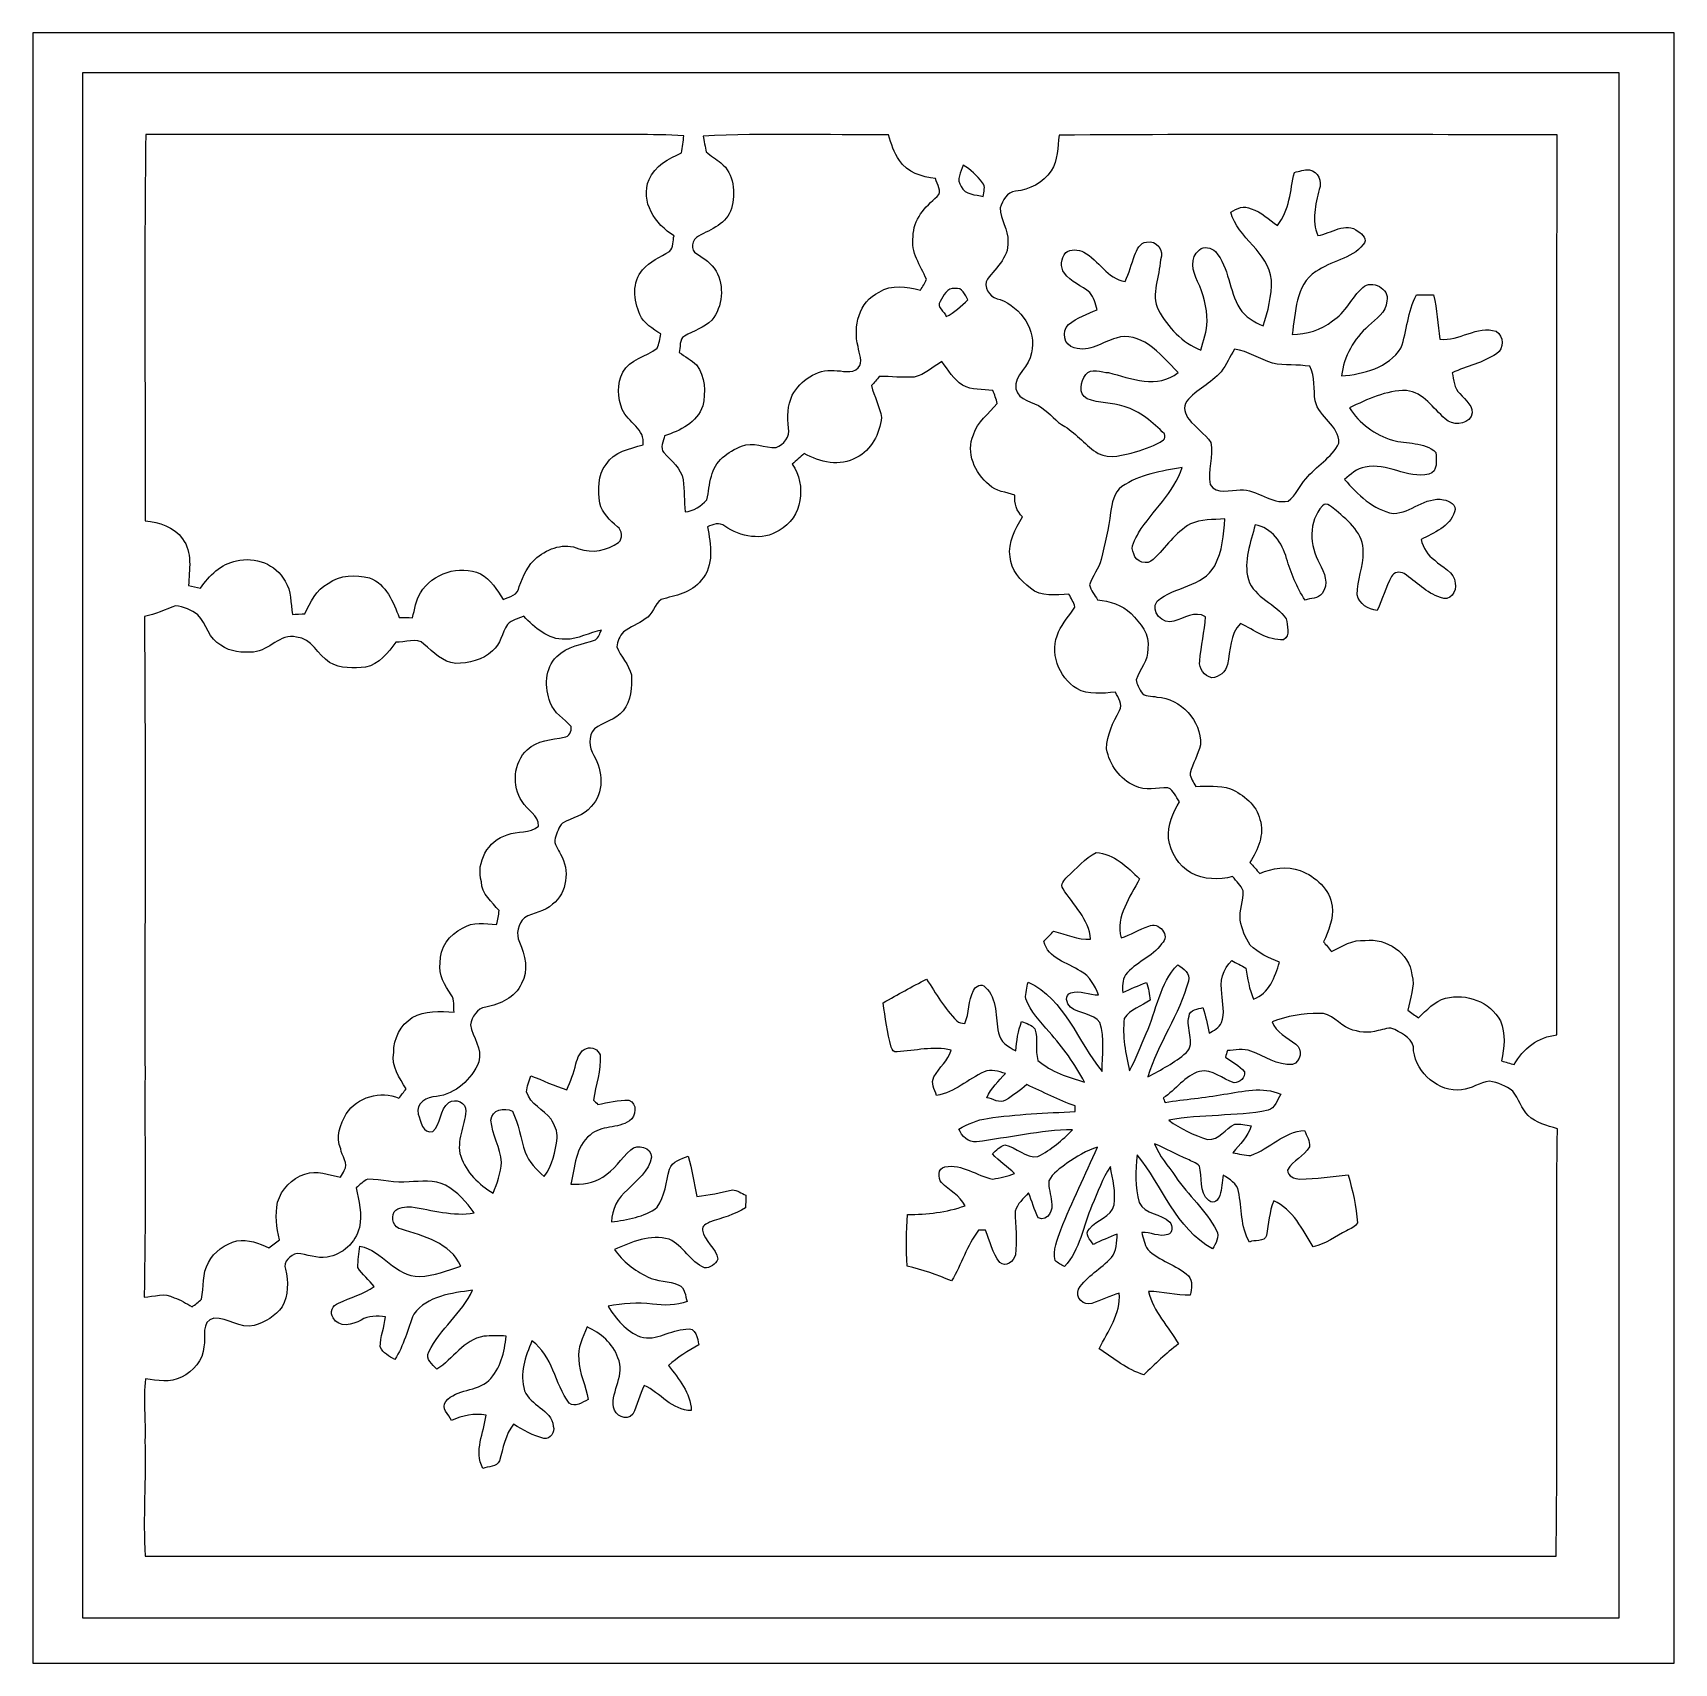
# Model space of a CAD drawing. Header units: centimetres. Extents: x -16.8 to 16.8, y -16.7 to 16.7.
import ezdxf

# ---------------------------------------------------------------- set-up
doc = ezdxf.new("R2010")
doc.units = ezdxf.units.CM
doc.header["$MEASUREMENT"] = 0
doc.layers.add('Layer 1', color=7, linetype='Continuous')

msp = doc.modelspace()

# ---------------------------------------------------------------- linework, layer by layer
at = {"layer": 'Layer 1', "color": 7}
for points, knots in [([(-16.77458, 16.66875), (-16.77458, 16.66875), (16.77458, 16.66875), (16.77458, 16.66875), (16.77458, 16.66875), (16.77458, 16.66875), (16.77458, -16.66875), (16.77458, -16.66875), (16.77458, -16.66875), (16.77458, -16.66875), (-16.77458, -16.66875), (-16.77458, -16.66875), (-16.77458, -16.66875), (-16.77458, -16.66875), (-16.77458, 16.66875), (-16.77458, 16.66875), (-16.77458, 16.66875), (-16.77458, 16.66875), (-16.77458, 16.66875), (-16.77458, 16.66875)], [0, 0, 0, 0, 0.16666667, 0.16666667, 0.16666667, 0.16666667, 0.33333333, 0.33333333, 0.33333333, 0.33333333, 0.5, 0.5, 0.5, 0.5, 0.66666667, 0.66666667, 0.66666667, 0.66666667, 1, 1, 1, 1]), ([(-15.75118, 15.85701), (-15.75153, 5.32095), (-15.75188, -5.21511), (-15.75118, -15.75117), (-15.75118, -15.75117), (-5.28567, -15.75188), (5.17984, -15.75153), (15.64534, -15.75117), (15.64534, -15.75117), (15.64569, -5.21511), (15.64605, 5.32095), (15.64534, 15.85701), (15.64534, 15.85701), (5.17984, 15.85771), (-5.28567, 15.85736), (-15.75118, 15.85701)], [0, 0, 0, 0, 0.2, 0.2, 0.2, 0.2, 0.4, 0.4, 0.4, 0.4, 0.6, 0.6, 0.6, 0.6, 1, 1, 1, 1]), ([(-14.46565, 14.58877), (-11.46069, 14.5856), (-8.45538, 14.58771), (-5.45042, 14.58771), (-5.45042, 14.58771), (-4.78861, 14.58489), (-4.12644, 14.60182), (-3.46534, 14.56514), (-3.46534, 14.56514), (-3.48192, 14.44872), (-3.49744, 14.3316), (-3.51649, 14.21518), (-3.51649, 14.21518), (-3.77402, 14.091), (-4.064, 13.95095), (-4.17865, 13.66873), (-4.17865, 13.66873), (-4.36704, 13.2207), (-4.0513, 12.7448), (-3.66642, 12.52008), (-3.66642, 12.52008), (-3.69888, 12.42131), (-3.66677, 12.2742), (-3.76343, 12.20047), (-3.76343, 12.20047), (-3.94406, 12.07382), (-4.16736, 11.99974), (-4.30989, 11.82405), (-4.30989, 11.82405), (-4.52967, 11.57393), (-4.49721, 11.19717), (-4.36457, 10.91212), (-4.36457, 10.91212), (-4.29119, 10.71986), (-4.09787, 10.61896), (-3.93735, 10.51031), (-3.93735, 10.51031), (-3.96205, 10.41259), (-3.97087, 10.30922), (-4.01355, 10.21715), (-4.01355, 10.21715), (-4.24286, 10.0517), (-4.566, 9.98926), (-4.71734, 9.7282), (-4.71734, 9.7282), (-4.83694, 9.49219), (-4.82106, 9.20468), (-4.72511, 8.96373), (-4.72511, 8.96373), (-4.6168, 8.70303), (-4.24639, 8.56227), (-4.30248, 8.24301), (-4.30248, 8.24301), (-4.57306, 8.16328), (-4.89726, 8.10719), (-5.05672, 7.84507), (-5.05672, 7.84507), (-5.23064, 7.62141), (-5.22041, 7.31943), (-5.18689, 7.05309), (-5.18689, 7.05309), (-5.13221, 6.85024), (-4.97946, 6.70031), (-4.82494, 6.56872), (-4.82494, 6.56872), (-4.7311, 6.49676), (-4.70606, 6.32707), (-4.80307, 6.24946), (-4.80307, 6.24946), (-5.03308, 6.07942), (-5.34211, 6.02086), (-5.6134, 6.11717), (-5.6134, 6.11717), (-5.91044, 6.24946), (-6.23076, 6.12846), (-6.47065, 5.94219), (-6.47065, 5.94219), (-6.65233, 5.78767), (-6.75181, 5.56436), (-6.83507, 5.3467), (-6.83507, 5.3467), (-6.85236, 5.17066), (-7.03157, 5.13856), (-7.16104, 5.08141), (-7.16104, 5.08141), (-7.29156, 5.27579), (-7.40904, 5.49346), (-7.62494, 5.60529), (-7.62494, 5.60529), (-8.05462, 5.80214), (-8.60743, 5.61657), (-8.85119, 5.21688), (-8.85119, 5.21688), (-8.94962, 5.06483), (-8.96938, 4.87997), (-9.01347, 4.70853), (-9.01347, 4.70853), (-9.10378, 4.71029), (-9.19374, 4.71205), (-9.2837, 4.71346), (-9.2837, 4.71346), (-9.41211, 5.02391), (-9.54617, 5.39926), (-9.8933, 5.52168), (-9.8933, 5.52168), (-10.17023, 5.5947), (-10.50008, 5.59223), (-10.7375, 5.40808), (-10.7375, 5.40808), (-10.98797, 5.28708), (-11.09627, 5.0232), (-11.21551, 4.79002), (-11.21551, 4.79002), (-11.27831, 4.78684), (-11.40425, 4.78014), (-11.46704, 4.77661), (-11.46704, 4.77661), (-11.51184, 5.0038), (-11.47974, 5.25533), (-11.61944, 5.4543), (-11.61944, 5.4543), (-11.79865, 5.80708), (-12.23786, 5.96477), (-12.61075, 5.87128), (-12.61075, 5.87128), (-12.92684, 5.81272), (-13.17413, 5.57107), (-13.34523, 5.31107), (-13.34523, 5.31107), (-13.42743, 5.33012), (-13.50857, 5.3467), (-13.59041, 5.36575), (-13.59041, 5.36575), (-13.58159, 5.68254), (-13.50081, 6.05261), (-13.71671, 6.32142), (-13.71671, 6.32142), (-13.88639, 6.56943), (-14.19401, 6.66115), (-14.47871, 6.69043), (-14.47871, 6.69043), (-14.47447, 9.32321), (-14.50128, 11.9567), (-14.46565, 14.58877)], [0, 0, 0, 0, 0.02702703, 0.02702703, 0.02702703, 0.02702703, 0.05405405, 0.05405405, 0.05405405, 0.05405405, 0.08108108, 0.08108108, 0.08108108, 0.08108108, 0.10810811, 0.10810811, 0.10810811, 0.10810811, 0.13513514, 0.13513514, 0.13513514, 0.13513514, 0.16216216, 0.16216216, 0.16216216, 0.16216216, 0.18918919, 0.18918919, 0.18918919, 0.18918919, 0.21621622, 0.21621622, 0.21621622, 0.21621622, 0.24324324, 0.24324324, 0.24324324, 0.24324324, 0.27027027, 0.27027027, 0.27027027, 0.27027027, 0.2972973, 0.2972973, 0.2972973, 0.2972973, 0.32432432, 0.32432432, 0.32432432, 0.32432432, 0.35135135, 0.35135135, 0.35135135, 0.35135135, 0.37837838, 0.37837838, 0.37837838, 0.37837838, 0.40540541, 0.40540541, 0.40540541, 0.40540541, 0.43243243, 0.43243243, 0.43243243, 0.43243243, 0.45945946, 0.45945946, 0.45945946, 0.45945946, 0.48648649, 0.48648649, 0.48648649, 0.48648649, 0.51351351, 0.51351351, 0.51351351, 0.51351351, 0.54054054, 0.54054054, 0.54054054, 0.54054054, 0.56756757, 0.56756757, 0.56756757, 0.56756757, 0.59459459, 0.59459459, 0.59459459, 0.59459459, 0.62162162, 0.62162162, 0.62162162, 0.62162162, 0.64864865, 0.64864865, 0.64864865, 0.64864865, 0.67567568, 0.67567568, 0.67567568, 0.67567568, 0.7027027, 0.7027027, 0.7027027, 0.7027027, 0.72972973, 0.72972973, 0.72972973, 0.72972973, 0.75675676, 0.75675676, 0.75675676, 0.75675676, 0.78378378, 0.78378378, 0.78378378, 0.78378378, 0.81081081, 0.81081081, 0.81081081, 0.81081081, 0.83783784, 0.83783784, 0.83783784, 0.83783784, 0.86486486, 0.86486486, 0.86486486, 0.86486486, 0.89189189, 0.89189189, 0.89189189, 0.89189189, 0.91891892, 0.91891892, 0.91891892, 0.91891892, 0.94594595, 0.94594595, 0.94594595, 0.94594595, 1, 1, 1, 1]), ([(-3.07622, 14.55808), (-1.81328, 14.62123), (-0.54716, 14.5736), (0.71684, 14.58595), (0.71684, 14.58595), (0.77188, 14.40392), (0.82127, 14.21447), (0.93874, 14.06031), (0.93874, 14.06031), (1.09679, 13.8109), (1.40018, 13.72094), (1.67675, 13.68884), (1.67675, 13.68884), (1.70392, 13.57207), (1.82668, 13.42178), (1.71097, 13.31983), (1.71097, 13.31983), (1.46579, 13.11663), (1.21603, 12.8457), (1.22096, 12.50527), (1.22096, 12.50527), (1.15746, 12.18001), (1.37654, 11.91048), (1.48872, 11.62932), (1.48872, 11.62932), (1.46262, 11.54818), (1.41182, 11.47868), (1.36737, 11.40742), (1.36737, 11.40742), (1.08867, 11.47233), (0.7807, 11.52984), (0.52211, 11.36756), (0.52211, 11.36756), (0.11677, 11.1693), (-0.01552, 10.66412), (0.09454, 10.25278), (0.09454, 10.25278), (0.11042, 10.11167), (0.20638, 9.9374), (0.09596, 9.81745), (0.09596, 9.81745), (-0.03069, 9.68269), (-0.23495, 9.7663), (-0.39335, 9.76242), (-0.39335, 9.76242), (-0.74824, 9.79664), (-1.0862, 9.56239), (-1.2506, 9.25936), (-1.2506, 9.25936), (-1.34938, 9.0484), (-1.35819, 8.8138), (-1.32715, 8.58767), (-1.32715, 8.58767), (-1.2887, 8.4134), (-1.42558, 8.24512), (-1.5815, 8.18762), (-1.5815, 8.18762), (-1.81928, 8.17774), (-2.05387, 8.31991), (-2.28741, 8.21514), (-2.28741, 8.21514), (-2.5594, 8.1093), (-2.84727, 7.90716), (-2.9023, 7.59989), (-2.9023, 7.59989), (-2.96192, 7.44573), (-2.94887, 7.27569), (-3.00002, 7.12011), (-3.00002, 7.12011), (-3.11291, 6.98429), (-3.26637, 6.89504), (-3.44241, 6.87105), (-3.44241, 6.87105), (-3.45969, 7.09083), (-3.45934, 7.31202), (-3.48368, 7.5311), (-3.48368, 7.5311), (-3.52108, 7.76958), (-3.7271, 7.91422), (-3.87562, 8.08426), (-3.87562, 8.08426), (-3.96558, 8.18233), (-3.8795, 8.31885), (-3.86468, 8.43068), (-3.86468, 8.43068), (-3.54365, 8.52593), (-3.19581, 8.70197), (-3.07975, 9.03887), (-3.07975, 9.03887), (-3.02295, 9.31933), (-3.02683, 9.64142), (-3.20922, 9.87848), (-3.20922, 9.87848), (-3.3207, 9.97197), (-3.43994, 10.05487), (-3.56411, 10.13037), (-3.56411, 10.13037), (-3.52813, 10.23091), (-3.57082, 10.40306), (-3.45581, 10.46797), (-3.45581, 10.46797), (-3.26566, 10.57134), (-3.05364, 10.64295), (-2.89278, 10.79394), (-2.89278, 10.79394), (-2.673, 11.07511), (-2.63737, 11.48503), (-2.80846, 11.79795), (-2.80846, 11.79795), (-2.89842, 11.95846), (-3.054, 12.05547), (-3.20534, 12.14826), (-3.20534, 12.14826), (-3.35174, 12.22093), (-3.29777, 12.452), (-3.16689, 12.51091), (-3.16689, 12.51091), (-2.90936, 12.65308), (-2.58904, 12.76526), (-2.49202, 13.0743), (-2.49202, 13.0743), (-2.41794, 13.38933), (-2.43029, 13.79326), (-2.71216, 14.00739), (-2.71216, 14.00739), (-2.80423, 14.09277), (-2.91818, 14.15097), (-3.00955, 14.23705), (-3.00955, 14.23705), (-3.02613, 14.31749), (-3.05929, 14.47765), (-3.07622, 14.55808)], [0, 0, 0, 0, 0.02941176, 0.02941176, 0.02941176, 0.02941176, 0.05882353, 0.05882353, 0.05882353, 0.05882353, 0.08823529, 0.08823529, 0.08823529, 0.08823529, 0.11764706, 0.11764706, 0.11764706, 0.11764706, 0.14705882, 0.14705882, 0.14705882, 0.14705882, 0.17647059, 0.17647059, 0.17647059, 0.17647059, 0.20588235, 0.20588235, 0.20588235, 0.20588235, 0.23529412, 0.23529412, 0.23529412, 0.23529412, 0.26470588, 0.26470588, 0.26470588, 0.26470588, 0.29411765, 0.29411765, 0.29411765, 0.29411765, 0.32352941, 0.32352941, 0.32352941, 0.32352941, 0.35294118, 0.35294118, 0.35294118, 0.35294118, 0.38235294, 0.38235294, 0.38235294, 0.38235294, 0.41176471, 0.41176471, 0.41176471, 0.41176471, 0.44117647, 0.44117647, 0.44117647, 0.44117647, 0.47058824, 0.47058824, 0.47058824, 0.47058824, 0.5, 0.5, 0.5, 0.5, 0.52941176, 0.52941176, 0.52941176, 0.52941176, 0.55882353, 0.55882353, 0.55882353, 0.55882353, 0.58823529, 0.58823529, 0.58823529, 0.58823529, 0.61764706, 0.61764706, 0.61764706, 0.61764706, 0.64705882, 0.64705882, 0.64705882, 0.64705882, 0.67647059, 0.67647059, 0.67647059, 0.67647059, 0.70588235, 0.70588235, 0.70588235, 0.70588235, 0.73529412, 0.73529412, 0.73529412, 0.73529412, 0.76470588, 0.76470588, 0.76470588, 0.76470588, 0.79411765, 0.79411765, 0.79411765, 0.79411765, 0.82352941, 0.82352941, 0.82352941, 0.82352941, 0.85294118, 0.85294118, 0.85294118, 0.85294118, 0.88235294, 0.88235294, 0.88235294, 0.88235294, 0.91176471, 0.91176471, 0.91176471, 0.91176471, 0.94117647, 0.94117647, 0.94117647, 0.94117647, 1, 1, 1, 1]), ([(4.20053, 14.57572), (7.59531, 14.60147), (10.99009, 14.58242), (14.38487, 14.5856), (14.38487, 14.5856), (14.36335, 8.45009), (14.3824, 2.31458), (14.37499, -3.82094), (14.37499, -3.82094), (14.00281, -3.86045), (13.67931, -4.1021), (13.50716, -4.42983), (13.50716, -4.42983), (13.42002, -4.40478), (13.33288, -4.37903), (13.2461, -4.35398), (13.2461, -4.35398), (13.30325, -4.08199), (13.33112, -3.79871), (13.22176, -3.53377), (13.22176, -3.53377), (13.01327, -3.13831), (12.52714, -2.96721), (12.10381, -3.07023), (12.10381, -3.07023), (11.87838, -3.14008), (11.70975, -3.30906), (11.55171, -3.47521), (11.55171, -3.47521), (11.47939, -3.42124), (11.40601, -3.36903), (11.33193, -3.31858), (11.33193, -3.31858), (11.36756, -3.07693), (11.48468, -2.83951), (11.41483, -2.59115), (11.41483, -2.59115), (11.36403, -2.14665), (10.8906, -1.83868), (10.46021, -1.88807), (10.46021, -1.88807), (10.20516, -1.87043), (9.98714, -2.00942), (9.76701, -2.11349), (9.76701, -2.11349), (9.72714, -2.06516), (9.64741, -1.9685), (9.60755, -1.92017), (9.60755, -1.92017), (9.70492, -1.69051), (9.81851, -1.44921), (9.78112, -1.19204), (9.78112, -1.19204), (9.74266, -0.84067), (9.44245, -0.58455), (9.13165, -0.46108), (9.13165, -0.46108), (8.86072, -0.36195), (8.56262, -0.41204), (8.30333, -0.52105), (8.30333, -0.52105), (8.23666, -0.44521), (8.17033, -0.36936), (8.10401, -0.29351), (8.10401, -0.29351), (8.26206, -0.03563), (8.4074, 0.27587), (8.30827, 0.58279), (8.30827, 0.58279), (8.24406, 0.88653), (7.96749, 1.08338), (7.70714, 1.2125), (7.70714, 1.2125), (7.47677, 1.28341), (7.2323, 1.26365), (6.99523, 1.25906), (6.99523, 1.25906), (6.95219, 1.34585), (6.88199, 1.4291), (6.87987, 1.52929), (6.87987, 1.52929), (6.93032, 1.73002), (7.04921, 1.90853), (7.09295, 2.11173), (7.09295, 2.11173), (7.11165, 2.60562), (6.69431, 3.05576), (6.20254, 3.08575), (6.20254, 3.08575), (6.10094, 3.11891), (5.94078, 3.08116), (5.87904, 3.19581), (5.87904, 3.19581), (5.83459, 3.2706), (5.78697, 3.34962), (5.78026, 3.43817), (5.78026, 3.43817), (5.84623, 3.65548), (6.03426, 3.83152), (6.01345, 4.07564), (6.01345, 4.07564), (6.06778, 4.36527), (5.8614, 4.60304), (5.67443, 4.79249), (5.67443, 4.79249), (5.49381, 4.97487), (5.23416, 5.04754), (4.98651, 5.07647), (4.98651, 5.07647), (4.93254, 5.17666), (4.84822, 5.26521), (4.82565, 5.3788), (4.82565, 5.3788), (4.87751, 5.56366), (5.02073, 5.71006), (5.06554, 5.89809), (5.06554, 5.89809), (5.13433, 6.21736), (5.21652, 6.5345), (5.2518, 6.86012), (5.2518, 6.86012), (5.28496, 7.0485), (5.31954, 7.26899), (5.48534, 7.39105), (5.48534, 7.39105), (5.84694, 7.64258), (6.29497, 7.70819), (6.72042, 7.7791), (6.72042, 7.7791), (6.54297, 7.26158), (6.11364, 6.89786), (5.82612, 6.44701), (5.82612, 6.44701), (5.76827, 6.31402), (5.64021, 6.16197), (5.73052, 6.01416), (5.73052, 6.01416), (5.7598, 5.84235), (6.01133, 5.77321), (6.12669, 5.90197), (6.12669, 5.90197), (6.38281, 6.1408), (6.57296, 6.45195), (6.88552, 6.62622), (6.88552, 6.62622), (7.10459, 6.72712), (7.35224, 6.70948), (7.58719, 6.73135), (7.58719, 6.73135), (7.5752, 6.40574), (7.53851, 6.06319), (7.38293, 5.7725), (7.38293, 5.7725), (7.13493, 5.33012), (6.55955, 5.35517), (6.20607, 5.04719), (6.20607, 5.04719), (6.05543, 4.83905), (6.32707, 4.5593), (6.5465, 4.63585), (6.5465, 4.63585), (6.76063, 4.69724), (6.97618, 4.85634), (7.19737, 4.73004), (7.19737, 4.73004), (7.17444, 4.4263), (7.10777, 4.12856), (7.07566, 3.82623), (7.07566, 3.82623), (7.05238, 3.66995), (7.17127, 3.51296), (7.32331, 3.48121), (7.32331, 3.48121), (7.47289, 3.48827), (7.61224, 3.60362), (7.64117, 3.7525), (7.64117, 3.7525), (7.70996, 4.04001), (7.68421, 4.37092), (7.91316, 4.59352), (7.91316, 4.59352), (8.19291, 4.45347), (8.46173, 4.23862), (8.79157, 4.25697), (8.79157, 4.25697), (8.94009, 4.34093), (8.85966, 4.55542), (8.84661, 4.68418), (8.84661, 4.68418), (8.63706, 4.99639), (8.19221, 5.10928), (8.0705, 5.4924), (8.0705, 5.4924), (7.96607, 5.86846), (8.12094, 6.24769), (8.20773, 6.6107), (8.20773, 6.6107), (8.55592, 6.55214), (8.75877, 6.23711), (8.85366, 5.92279), (8.85366, 5.92279), (8.93904, 5.62222), (9.06074, 5.33294), (9.22902, 5.06871), (9.22902, 5.06871), (9.33415, 5.11881), (9.50701, 5.0867), (9.57686, 5.20629), (9.57686, 5.20629), (9.72432, 5.39397), (9.62625, 5.63598), (9.52394, 5.81766), (9.52394, 5.81766), (9.3218, 6.17855), (9.29146, 6.67738), (9.58638, 6.99558), (9.58638, 6.99558), (9.67246, 7.10177), (9.79629, 6.94408), (9.86402, 6.9021), (9.86402, 6.9021), (10.11837, 6.68055), (10.4394, 6.42408), (10.41823, 6.04908), (10.41823, 6.04908), (10.43693, 5.75134), (10.281, 5.47652), (10.29794, 5.17878), (10.29794, 5.17878), (10.3318, 4.98792), (10.52583, 4.87927), (10.70575, 4.85951), (10.70575, 4.85951), (10.81546, 5.08494), (10.87861, 5.33118), (10.99961, 5.55061), (10.99961, 5.55061), (11.04688, 5.64303), (11.16295, 5.66173), (11.25573, 5.60952), (11.25573, 5.60952), (11.50302, 5.45324), (11.70728, 5.20912), (11.99515, 5.12445), (11.99515, 5.12445), (12.18494, 5.0232), (12.34581, 5.2451), (12.29748, 5.4169), (12.29748, 5.4169), (12.29113, 5.64586), (12.01949, 5.74499), (11.8812, 5.88504), (11.8812, 5.88504), (11.73445, 5.98205), (11.64378, 6.13833), (11.60074, 6.30661), (11.60074, 6.30661), (11.85898, 6.44313), (12.19165, 6.56943), (12.28337, 6.87317), (12.28337, 6.87317), (12.34228, 7.01746), (12.17648, 7.10247), (12.05936, 7.12152), (12.05936, 7.12152), (11.68294, 7.19208), (11.39825, 6.84812), (11.03524, 6.83966), (11.03524, 6.83966), (10.61967, 6.91339), (10.3064, 7.2323), (10.03653, 7.53392), (10.03653, 7.53392), (10.16141, 7.63799), (10.28665, 7.76146), (10.45527, 7.78581), (10.45527, 7.78581), (10.90083, 7.88846), (11.31782, 7.54415), (11.7602, 7.64328), (11.7602, 7.64328), (11.95529, 7.69761), (11.90731, 7.93538), (11.90554, 8.08919), (11.90554, 8.08919), (11.66319, 8.31497), (11.31041, 8.25571), (11.01407, 8.3372), (11.01407, 8.3372), (10.66094, 8.45256), (10.33392, 8.67551), (10.1406, 8.99795), (10.1406, 8.99795), (10.50078, 9.18069), (10.88954, 9.35708), (11.30088, 9.35426), (11.30088, 9.35426), (11.65225, 9.31369), (11.84839, 8.98913), (12.09322, 8.77746), (12.09322, 8.77746), (12.23821, 8.63529), (12.52185, 8.64059), (12.62627, 8.82403), (12.62627, 8.82403), (12.70776, 9.02935), (12.49962, 9.15106), (12.39485, 9.29111), (12.39485, 9.29111), (12.27667, 9.40153), (12.26644, 9.57016), (12.23751, 9.71938), (12.23751, 9.71938), (12.5349, 9.85414), (12.87074, 9.91905), (13.14097, 10.10779), (13.14097, 10.10779), (13.30995, 10.21256), (13.29196, 10.46374), (13.1385, 10.56499), (13.1385, 10.56499), (12.74057, 10.69516), (12.38673, 10.35367), (11.98351, 10.40447), (11.98351, 10.40447), (11.94506, 10.70716), (11.92459, 11.01231), (11.85616, 11.31006), (11.85616, 11.31006), (11.73551, 11.31006), (11.6265, 11.30759), (11.50937, 11.30794), (11.50937, 11.30794), (11.31923, 10.97245), (11.32134, 10.57487), (11.18905, 10.22068), (11.18905, 10.22068), (10.93399, 9.82169), (10.4207, 9.68763), (9.97479, 9.65376), (9.97479, 9.65376), (10.02242, 10.05099), (10.22703, 10.41294), (10.52618, 10.67541), (10.52618, 10.67541), (10.6807, 10.8204), (10.88602, 10.95163), (10.90471, 11.18517), (10.90471, 11.18517), (10.96363, 11.43564), (10.59462, 11.62967), (10.40871, 11.46351), (10.40871, 11.46351), (10.1794, 11.25643), (10.06228, 10.94211), (9.78923, 10.77807), (9.78923, 10.77807), (9.56169, 10.58228), (9.25901, 10.51243), (8.96585, 10.50043), (8.96585, 10.50043), (9.03676, 10.94281), (9.02899, 11.50867), (9.45056, 11.7856), (9.45056, 11.7856), (9.75113, 12.00291), (10.17623, 12.03748), (10.41788, 12.33699), (10.41788, 12.33699), (10.51595, 12.44), (10.40483, 12.55183), (10.31557, 12.60863), (10.31557, 12.60863), (10.05734, 12.81783), (9.76665, 12.56206), (9.49149, 12.52291), (9.49149, 12.52291), (9.35743, 12.82735), (9.44633, 13.15932), (9.51653, 13.46729), (9.51653, 13.46729), (9.58709, 13.62569), (9.49219, 13.83594), (9.31968, 13.86558), (9.31968, 13.86558), (9.2142, 13.87722), (9.11296, 13.83594), (9.01171, 13.81407), (9.01171, 13.81407), (8.92281, 13.44683), (8.91752, 13.03443), (8.66422, 12.72999), (8.66422, 12.72999), (8.4896, 12.84852), (8.33967, 13.01221), (8.13012, 13.0683), (8.13012, 13.0683), (7.98407, 13.15508), (7.83802, 13.07006), (7.70961, 13.00445), (7.70961, 13.00445), (7.85319, 12.4587), (8.48819, 12.19553), (8.54075, 11.61239), (8.54075, 11.61239), (8.55345, 11.29242), (8.47161, 10.97703), (8.37494, 10.6747), (8.37494, 10.6747), (8.19079, 10.75443), (7.99959, 10.85497), (7.89622, 11.03418), (7.89622, 11.03418), (7.66762, 11.39437), (7.68773, 11.86674), (7.3974, 12.19447), (7.3974, 12.19447), (7.30956, 12.26961), (7.16492, 12.32217), (7.07072, 12.22798), (7.07072, 12.22798), (6.86117, 12.08017), (6.93314, 11.78348), (7.03262, 11.58452), (7.03262, 11.58452), (7.16174, 11.33475), (7.2196, 11.05323), (7.23159, 10.77348), (7.23159, 10.77348), (7.22136, 10.57063), (7.15292, 10.3759), (7.09683, 10.18187), (7.09683, 10.18187), (6.72147, 10.33074), (6.42267, 10.64789), (6.23394, 10.99855), (6.23394, 10.99855), (6.06989, 11.32805), (6.25722, 11.68859), (6.27627, 12.02902), (6.27627, 12.02902), (6.35706, 12.21317), (6.18772, 12.44282), (5.99087, 12.39132), (5.99087, 12.39132), (5.84941, 12.37968), (5.79332, 12.22834), (5.74146, 12.11792), (5.74146, 12.11792), (5.68501, 11.93871), (5.63386, 11.75703), (5.55449, 11.58593), (5.55449, 11.58593), (5.18689, 11.64237), (5.01015, 12.01385), (4.70888, 12.18671), (4.70888, 12.18671), (4.59422, 12.23292), (4.43865, 12.25938), (4.3367, 12.1733), (4.3367, 12.1733), (4.24109, 12.06077), (4.21816, 11.87591), (4.31024, 11.75456), (4.31024, 11.75456), (4.44077, 11.57182), (4.66654, 11.49879), (4.83129, 11.35556), (4.83129, 11.35556), (4.91666, 11.25961), (4.94383, 11.12696), (4.98193, 11.00702), (4.98193, 11.00702), (4.78226, 10.916), (4.56671, 10.8458), (4.39702, 10.70257), (4.39702, 10.70257), (4.23968, 10.56746), (4.30459, 10.2683), (4.51203, 10.22632), (4.51203, 10.22632), (4.83094, 10.12825), (5.08459, 10.35121), (5.37104, 10.42741), (5.37104, 10.42741), (5.59964, 10.50431), (5.83882, 10.42141), (6.03074, 10.29617), (6.03074, 10.29617), (6.25404, 10.12931), (6.44454, 9.92434), (6.63363, 9.72044), (6.63363, 9.72044), (6.217, 9.38107), (5.67126, 9.59873), (5.21229, 9.72185), (5.21229, 9.72185), (5.06836, 9.72009), (4.84893, 9.83333), (4.75015, 9.67881), (4.75015, 9.67881), (4.63726, 9.54017), (4.58929, 9.28582), (4.77308, 9.18633), (4.77308, 9.18633), (5.01368, 9.08791), (5.28849, 9.12072), (5.53191, 9.02547), (5.53191, 9.02547), (5.86246, 8.93868), (6.11717, 8.69703), (6.35741, 8.46808), (6.35741, 8.46808), (6.3627, 8.42857), (6.3754, 8.36895), (6.33412, 8.34425), (6.33412, 8.34425), (6.16585, 8.22254), (5.96194, 8.16363), (5.76721, 8.09837), (5.76721, 8.09837), (5.5185, 8.04192), (5.2451, 7.93609), (4.99992, 8.06944), (4.99992, 8.06944), (4.74557, 8.2169), (4.56988, 8.46772), (4.31765, 8.61907), (4.31765, 8.61907), (4.13914, 8.71714), (4.01743, 8.88577), (3.85233, 9.00077), (3.85233, 9.00077), (3.67277, 9.13201), (3.37785, 9.138), (3.31929, 9.38847), (3.31929, 9.38847), (3.27872, 9.68128), (3.60821, 9.84356), (3.63608, 10.1219), (3.63608, 10.1219), (3.7532, 10.59004), (3.42124, 11.04618), (2.99932, 11.2141), (2.99932, 11.2141), (2.82116, 11.23562), (2.6797, 11.40178), (2.71004, 11.57958), (2.71004, 11.57958), (2.86879, 11.84416), (3.18382, 12.05547), (3.15383, 12.40084), (3.15383, 12.40084), (3.17253, 12.64673), (2.99791, 12.84922), (2.99896, 13.09123), (2.99896, 13.09123), (3.05082, 13.23552), (3.13761, 13.41755), (3.31082, 13.4299), (3.31082, 13.4299), (3.59833, 13.45741), (3.87703, 13.60241), (4.04072, 13.84476), (4.04072, 13.84476), (4.17689, 14.06454), (4.17442, 14.32807), (4.20053, 14.57572)], [0, 0, 0, 0, 0.00699301, 0.00699301, 0.00699301, 0.00699301, 0.01398601, 0.01398601, 0.01398601, 0.01398601, 0.02097902, 0.02097902, 0.02097902, 0.02097902, 0.02797203, 0.02797203, 0.02797203, 0.02797203, 0.03496503, 0.03496503, 0.03496503, 0.03496503, 0.04195804, 0.04195804, 0.04195804, 0.04195804, 0.04895105, 0.04895105, 0.04895105, 0.04895105, 0.05594406, 0.05594406, 0.05594406, 0.05594406, 0.06293706, 0.06293706, 0.06293706, 0.06293706, 0.06993007, 0.06993007, 0.06993007, 0.06993007, 0.07692308, 0.07692308, 0.07692308, 0.07692308, 0.08391608, 0.08391608, 0.08391608, 0.08391608, 0.09090909, 0.09090909, 0.09090909, 0.09090909, 0.0979021, 0.0979021, 0.0979021, 0.0979021, 0.1048951, 0.1048951, 0.1048951, 0.1048951, 0.11188811, 0.11188811, 0.11188811, 0.11188811, 0.11888112, 0.11888112, 0.11888112, 0.11888112, 0.12587413, 0.12587413, 0.12587413, 0.12587413, 0.13286713, 0.13286713, 0.13286713, 0.13286713, 0.13986014, 0.13986014, 0.13986014, 0.13986014, 0.14685315, 0.14685315, 0.14685315, 0.14685315, 0.15384615, 0.15384615, 0.15384615, 0.15384615, 0.16083916, 0.16083916, 0.16083916, 0.16083916, 0.16783217, 0.16783217, 0.16783217, 0.16783217, 0.17482517, 0.17482517, 0.17482517, 0.17482517, 0.18181818, 0.18181818, 0.18181818, 0.18181818, 0.18881119, 0.18881119, 0.18881119, 0.18881119, 0.1958042, 0.1958042, 0.1958042, 0.1958042, 0.2027972, 0.2027972, 0.2027972, 0.2027972, 0.20979021, 0.20979021, 0.20979021, 0.20979021, 0.21678322, 0.21678322, 0.21678322, 0.21678322, 0.22377622, 0.22377622, 0.22377622, 0.22377622, 0.23076923, 0.23076923, 0.23076923, 0.23076923, 0.23776224, 0.23776224, 0.23776224, 0.23776224, 0.24475524, 0.24475524, 0.24475524, 0.24475524, 0.25174825, 0.25174825, 0.25174825, 0.25174825, 0.25874126, 0.25874126, 0.25874126, 0.25874126, 0.26573427, 0.26573427, 0.26573427, 0.26573427, 0.27272727, 0.27272727, 0.27272727, 0.27272727, 0.27972028, 0.27972028, 0.27972028, 0.27972028, 0.28671329, 0.28671329, 0.28671329, 0.28671329, 0.29370629, 0.29370629, 0.29370629, 0.29370629, 0.3006993, 0.3006993, 0.3006993, 0.3006993, 0.30769231, 0.30769231, 0.30769231, 0.30769231, 0.31468531, 0.31468531, 0.31468531, 0.31468531, 0.32167832, 0.32167832, 0.32167832, 0.32167832, 0.32867133, 0.32867133, 0.32867133, 0.32867133, 0.33566434, 0.33566434, 0.33566434, 0.33566434, 0.34265734, 0.34265734, 0.34265734, 0.34265734, 0.34965035, 0.34965035, 0.34965035, 0.34965035, 0.35664336, 0.35664336, 0.35664336, 0.35664336, 0.36363636, 0.36363636, 0.36363636, 0.36363636, 0.37062937, 0.37062937, 0.37062937, 0.37062937, 0.37762238, 0.37762238, 0.37762238, 0.37762238, 0.38461538, 0.38461538, 0.38461538, 0.38461538, 0.39160839, 0.39160839, 0.39160839, 0.39160839, 0.3986014, 0.3986014, 0.3986014, 0.3986014, 0.40559441, 0.40559441, 0.40559441, 0.40559441, 0.41258741, 0.41258741, 0.41258741, 0.41258741, 0.41958042, 0.41958042, 0.41958042, 0.41958042, 0.42657343, 0.42657343, 0.42657343, 0.42657343, 0.43356643, 0.43356643, 0.43356643, 0.43356643, 0.44055944, 0.44055944, 0.44055944, 0.44055944, 0.44755245, 0.44755245, 0.44755245, 0.44755245, 0.45454545, 0.45454545, 0.45454545, 0.45454545, 0.46153846, 0.46153846, 0.46153846, 0.46153846, 0.46853147, 0.46853147, 0.46853147, 0.46853147, 0.47552448, 0.47552448, 0.47552448, 0.47552448, 0.48251748, 0.48251748, 0.48251748, 0.48251748, 0.48951049, 0.48951049, 0.48951049, 0.48951049, 0.4965035, 0.4965035, 0.4965035, 0.4965035, 0.5034965, 0.5034965, 0.5034965, 0.5034965, 0.51048951, 0.51048951, 0.51048951, 0.51048951, 0.51748252, 0.51748252, 0.51748252, 0.51748252, 0.52447552, 0.52447552, 0.52447552, 0.52447552, 0.53146853, 0.53146853, 0.53146853, 0.53146853, 0.53846154, 0.53846154, 0.53846154, 0.53846154, 0.54545455, 0.54545455, 0.54545455, 0.54545455, 0.55244755, 0.55244755, 0.55244755, 0.55244755, 0.55944056, 0.55944056, 0.55944056, 0.55944056, 0.56643357, 0.56643357, 0.56643357, 0.56643357, 0.57342657, 0.57342657, 0.57342657, 0.57342657, 0.58041958, 0.58041958, 0.58041958, 0.58041958, 0.58741259, 0.58741259, 0.58741259, 0.58741259, 0.59440559, 0.59440559, 0.59440559, 0.59440559, 0.6013986, 0.6013986, 0.6013986, 0.6013986, 0.60839161, 0.60839161, 0.60839161, 0.60839161, 0.61538462, 0.61538462, 0.61538462, 0.61538462, 0.62237762, 0.62237762, 0.62237762, 0.62237762, 0.62937063, 0.62937063, 0.62937063, 0.62937063, 0.63636364, 0.63636364, 0.63636364, 0.63636364, 0.64335664, 0.64335664, 0.64335664, 0.64335664, 0.65034965, 0.65034965, 0.65034965, 0.65034965, 0.65734266, 0.65734266, 0.65734266, 0.65734266, 0.66433566, 0.66433566, 0.66433566, 0.66433566, 0.67132867, 0.67132867, 0.67132867, 0.67132867, 0.67832168, 0.67832168, 0.67832168, 0.67832168, 0.68531469, 0.68531469, 0.68531469, 0.68531469, 0.69230769, 0.69230769, 0.69230769, 0.69230769, 0.6993007, 0.6993007, 0.6993007, 0.6993007, 0.70629371, 0.70629371, 0.70629371, 0.70629371, 0.71328671, 0.71328671, 0.71328671, 0.71328671, 0.72027972, 0.72027972, 0.72027972, 0.72027972, 0.72727273, 0.72727273, 0.72727273, 0.72727273, 0.73426573, 0.73426573, 0.73426573, 0.73426573, 0.74125874, 0.74125874, 0.74125874, 0.74125874, 0.74825175, 0.74825175, 0.74825175, 0.74825175, 0.75524476, 0.75524476, 0.75524476, 0.75524476, 0.76223776, 0.76223776, 0.76223776, 0.76223776, 0.76923077, 0.76923077, 0.76923077, 0.76923077, 0.77622378, 0.77622378, 0.77622378, 0.77622378, 0.78321678, 0.78321678, 0.78321678, 0.78321678, 0.79020979, 0.79020979, 0.79020979, 0.79020979, 0.7972028, 0.7972028, 0.7972028, 0.7972028, 0.8041958, 0.8041958, 0.8041958, 0.8041958, 0.81118881, 0.81118881, 0.81118881, 0.81118881, 0.81818182, 0.81818182, 0.81818182, 0.81818182, 0.82517483, 0.82517483, 0.82517483, 0.82517483, 0.83216783, 0.83216783, 0.83216783, 0.83216783, 0.83916084, 0.83916084, 0.83916084, 0.83916084, 0.84615385, 0.84615385, 0.84615385, 0.84615385, 0.85314685, 0.85314685, 0.85314685, 0.85314685, 0.86013986, 0.86013986, 0.86013986, 0.86013986, 0.86713287, 0.86713287, 0.86713287, 0.86713287, 0.87412587, 0.87412587, 0.87412587, 0.87412587, 0.88111888, 0.88111888, 0.88111888, 0.88111888, 0.88811189, 0.88811189, 0.88811189, 0.88811189, 0.8951049, 0.8951049, 0.8951049, 0.8951049, 0.9020979, 0.9020979, 0.9020979, 0.9020979, 0.90909091, 0.90909091, 0.90909091, 0.90909091, 0.91608392, 0.91608392, 0.91608392, 0.91608392, 0.92307692, 0.92307692, 0.92307692, 0.92307692, 0.93006993, 0.93006993, 0.93006993, 0.93006993, 0.93706294, 0.93706294, 0.93706294, 0.93706294, 0.94405594, 0.94405594, 0.94405594, 0.94405594, 0.95104895, 0.95104895, 0.95104895, 0.95104895, 0.95804196, 0.95804196, 0.95804196, 0.95804196, 0.96503497, 0.96503497, 0.96503497, 0.96503497, 0.97202797, 0.97202797, 0.97202797, 0.97202797, 0.97902098, 0.97902098, 0.97902098, 0.97902098, 0.98601399, 0.98601399, 0.98601399, 0.98601399, 1, 1, 1, 1]), ([(2.23838, 13.9633), (2.39959, 13.87969), (2.52307, 13.74316), (2.63596, 13.60346), (2.63596, 13.60346), (2.70933, 13.52656), (2.65748, 13.41473), (2.65218, 13.32336), (2.65218, 13.32336), (2.50366, 13.3671), (2.26871, 13.34417), (2.2038, 13.52903), (2.2038, 13.52903), (2.08915, 13.66591), (2.20204, 13.82183), (2.23838, 13.9633)], [0, 0, 0, 0, 0.2, 0.2, 0.2, 0.2, 0.4, 0.4, 0.4, 0.4, 0.6, 0.6, 0.6, 0.6, 1, 1, 1, 1]), ([(1.76918, 11.17671), (1.83938, 11.28818), (1.91206, 11.47127), (2.07539, 11.44164), (2.07539, 11.44164), (2.22497, 11.4681), (2.2793, 11.3097), (2.33998, 11.20634), (2.33998, 11.20634), (2.19463, 11.09028), (2.06975, 10.93964), (1.89442, 10.86802), (1.89442, 10.86802), (1.86549, 10.96716), (1.68698, 11.06205), (1.76918, 11.17671)], [0, 0, 0, 0, 0.2, 0.2, 0.2, 0.2, 0.4, 0.4, 0.4, 0.4, 0.6, 0.6, 0.6, 0.6, 1, 1, 1, 1]), ([(7.78792, 10.20022), (8.06662, 10.16), (8.30192, 9.99772), (8.56439, 9.91094), (8.56439, 9.91094), (8.8138, 9.85943), (9.07344, 9.89154), (9.32462, 9.84956), (9.32462, 9.84956), (9.44174, 9.63789), (9.39835, 9.37472), (9.43751, 9.14294), (9.43751, 9.14294), (9.50701, 8.80674), (9.93352, 8.64235), (9.92293, 8.27793), (9.92293, 8.27793), (9.77265, 7.97595), (9.45832, 7.80274), (9.24278, 7.55156), (9.24278, 7.55156), (9.11754, 7.40339), (9.04522, 7.20937), (8.88541, 7.09224), (8.88541, 7.09224), (8.53511, 7.02134), (8.25182, 7.33778), (7.9054, 7.32261), (7.9054, 7.32261), (7.71172, 7.32719), (7.40904, 7.20972), (7.29368, 7.4355), (7.29368, 7.4355), (7.23159, 7.71631), (7.35577, 8.01194), (7.30497, 8.29451), (7.30497, 8.29451), (7.17621, 8.47019), (6.99735, 8.5979), (6.858, 8.763), (6.858, 8.763), (6.77616, 8.86531), (6.72183, 9.02017), (6.81073, 9.13589), (6.81073, 9.13589), (7.00793, 9.37472), (7.30814, 9.50313), (7.51205, 9.73596), (7.51205, 9.73596), (7.61859, 9.88131), (7.69479, 10.04641), (7.78792, 10.20022)], [0, 0, 0, 0, 0.07142857, 0.07142857, 0.07142857, 0.07142857, 0.14285714, 0.14285714, 0.14285714, 0.14285714, 0.21428571, 0.21428571, 0.21428571, 0.21428571, 0.28571429, 0.28571429, 0.28571429, 0.28571429, 0.35714286, 0.35714286, 0.35714286, 0.35714286, 0.42857143, 0.42857143, 0.42857143, 0.42857143, 0.5, 0.5, 0.5, 0.5, 0.57142857, 0.57142857, 0.57142857, 0.57142857, 0.64285714, 0.64285714, 0.64285714, 0.64285714, 0.71428571, 0.71428571, 0.71428571, 0.71428571, 0.78571429, 0.78571429, 0.78571429, 0.78571429, 0.85714286, 0.85714286, 0.85714286, 0.85714286, 1, 1, 1, 1]), ([(1.24107, 9.62977), (1.45591, 9.67599), (1.62066, 9.8365), (1.80552, 9.94692), (1.80552, 9.94692), (1.93428, 9.77547), (2.04435, 9.57968), (2.2292, 9.46256), (2.2292, 9.46256), (2.41618, 9.35743), (2.64054, 9.38212), (2.84656, 9.35531), (2.84656, 9.35531), (2.88078, 9.26888), (2.92241, 9.18351), (2.93511, 9.09073), (2.93511, 9.09073), (2.7686, 8.88259), (2.52942, 8.71643), (2.45216, 8.44938), (2.45216, 8.44938), (2.29059, 8.0899), (2.48426, 7.66163), (2.76966, 7.42632), (2.76966, 7.42632), (2.91147, 7.2838), (3.12103, 7.27957), (3.30059, 7.21501), (3.30059, 7.21501), (3.28048, 7.04744), (3.33375, 6.88587), (3.45369, 6.7691), (3.45369, 6.7691), (3.30976, 6.52357), (3.15207, 6.25263), (3.19969, 5.95454), (3.19969, 5.95454), (3.21451, 5.68113), (3.41806, 5.47264), (3.61774, 5.31177), (3.61774, 5.31177), (3.83328, 5.12339), (4.14126, 5.17878), (4.40267, 5.19218), (4.40267, 5.19218), (4.44676, 5.10681), (4.50497, 5.02426), (4.52261, 4.9276), (4.52261, 4.9276), (4.42136, 4.75227), (4.26932, 4.60869), (4.19347, 4.41678), (4.19347, 4.41678), (3.98921, 4.01496), (4.19276, 3.48791), (4.56494, 3.25931), (4.56494, 3.25931), (4.80272, 3.12385), (5.09164, 3.16442), (5.35446, 3.18488), (5.35446, 3.18488), (5.41337, 3.06917), (5.50757, 2.94605), (5.4356, 2.80846), (5.4356, 2.80846), (5.30719, 2.56646), (5.17419, 2.31105), (5.17349, 2.02988), (5.17349, 2.02988), (5.2324, 1.70109), (5.44124, 1.40406), (5.75275, 1.26929), (5.75275, 1.26929), (5.96336, 1.15711), (6.2043, 1.2446), (6.42832, 1.22837), (6.42832, 1.22837), (6.54756, 1.18216), (6.58566, 1.03787), (6.66327, 0.94615), (6.66327, 0.94615), (6.5338, 0.71684), (6.41703, 0.46637), (6.43996, 0.19509), (6.43996, 0.19509), (6.47876, -0.09137), (6.64739, -0.3616), (6.89786, -0.50906), (6.89786, -0.50906), (7.1561, -0.65158), (7.46795, -0.65405), (7.74876, -0.58526), (7.74876, -0.58526), (7.82567, -0.67874), (7.91951, -0.76412), (7.96643, -0.87771), (7.96643, -0.87771), (7.97983, -1.07915), (7.87859, -1.27353), (7.90646, -1.47602), (7.90646, -1.47602), (7.93256, -1.65806), (8.00664, -1.83092), (8.10789, -1.98367), (8.10789, -1.98367), (8.27334, -2.1523), (8.49101, -2.24896), (8.7062, -2.33715), (8.7062, -2.33715), (8.61624, -2.62961), (8.49418, -2.97991), (8.17774, -3.09033), (8.17774, -3.09033), (8.08884, -2.8896), (8.05286, -2.67194), (8.0204, -2.45639), (8.0204, -2.45639), (7.92409, -2.40383), (7.82849, -2.35232), (7.73254, -2.30046), (7.73254, -2.30046), (7.54768, -2.46874), (7.48312, -2.73826), (7.53145, -2.97956), (7.53145, -2.97956), (7.53463, -3.17394), (7.60342, -3.38314), (7.52087, -3.57011), (7.52087, -3.57011), (7.47677, -3.67982), (7.36318, -3.73063), (7.26652, -3.78425), (7.26652, -3.78425), (7.23688, -3.6068), (7.19808, -3.43112), (7.14199, -3.26037), (7.14199, -3.26037), (7.05273, -3.29918), (6.86894, -3.30059), (6.85765, -3.43782), (6.85765, -3.43782), (6.78039, -3.68229), (7.00687, -3.98674), (6.79909, -4.18783), (6.79909, -4.18783), (6.56731, -4.39032), (6.28791, -4.53108), (6.01909, -4.67783), (6.01909, -4.67783), (6.21524, -3.99415), (6.6675, -3.41066), (6.84636, -2.72027), (6.84636, -2.72027), (6.89539, -2.56328), (6.737, -2.46556), (6.63152, -2.38584), (6.63152, -2.38584), (6.25087, -2.76931), (6.19654, -3.32352), (5.98311, -3.79589), (5.98311, -3.79589), (5.86881, -4.04883), (5.77427, -4.31059), (5.6448, -4.55612), (5.6448, -4.55612), (5.56542, -4.20688), (5.48569, -3.84493), (5.53508, -3.48721), (5.53508, -3.48721), (5.65256, -3.29671), (5.88645, -3.23074), (6.06707, -3.11326), (6.06707, -3.11326), (6.04979, -2.98944), (6.02897, -2.86773), (5.99193, -2.74884), (5.99193, -2.74884), (5.82577, -2.80952), (5.66526, -2.88502), (5.50333, -2.95522), (5.50333, -2.95522), (5.49945, -2.83457), (5.48711, -2.70087), (5.55942, -2.59609), (5.55942, -2.59609), (5.76016, -2.33398), (6.11152, -2.23591), (6.29567, -1.95721), (6.29567, -1.95721), (6.50099, -1.80093), (6.23147, -1.48837), (6.03356, -1.59949), (6.03356, -1.59949), (5.83847, -1.66194), (5.66561, -1.78012), (5.46841, -1.83868), (5.46841, -1.83868), (5.35517, -1.39312), (5.65467, -1.00259), (5.848, -0.63006), (5.848, -0.63006), (5.6007, -0.39229), (5.32271, -0.11571), (4.96076, -0.09172), (4.96076, -0.09172), (4.7311, -0.21484), (4.55471, -0.41663), (4.36562, -0.59196), (4.36562, -0.59196), (4.30883, -0.65581), (4.21393, -0.74613), (4.28272, -0.83326), (4.28272, -0.83326), (4.4898, -1.1624), (4.81683, -1.45486), (4.8454, -1.86655), (4.8454, -1.86655), (4.57976, -1.87784), (4.33987, -1.76354), (4.08975, -1.69898), (4.08975, -1.69898), (4.04001, -1.75084), (3.94053, -1.85455), (3.89079, -1.90641), (3.89079, -1.90641), (3.97016, -2.26801), (4.37797, -2.3368), (4.64114, -2.5213), (4.64114, -2.5213), (4.83306, -2.61691), (4.93007, -2.81481), (5.01015, -3.00249), (5.01015, -3.00249), (4.81824, -3.01166), (4.62986, -2.90019), (4.44112, -2.96051), (4.44112, -2.96051), (4.30495, -3.0039), (4.35328, -3.18064), (4.43583, -3.25438), (4.43583, -3.25438), (4.61151, -3.40078), (4.89973, -3.37114), (5.0352, -3.57152), (5.0352, -3.57152), (5.13856, -3.89114), (5.08706, -4.23651), (5.08035, -4.56706), (5.08035, -4.56706), (4.57835, -3.96205), (4.32541, -3.09457), (3.56729, -2.74108), (3.56729, -2.74108), (3.54753, -2.85327), (3.51226, -2.96545), (3.51931, -3.08081), (3.51931, -3.08081), (3.62232, -3.34222), (3.81635, -3.55283), (3.99803, -3.76238), (3.99803, -3.76238), (4.28166, -4.07211), (4.52332, -4.41854), (4.72369, -4.78755), (4.72369, -4.78755), (4.3875, -4.68877), (4.03789, -4.57941), (3.77084, -4.34375), (3.77084, -4.34375), (3.70099, -4.13632), (3.78672, -3.90419), (3.70734, -3.69958), (3.70734, -3.69958), (3.64419, -3.61209), (3.5306, -3.58846), (3.43641, -3.54894), (3.43641, -3.54894), (3.36021, -3.7405), (3.33375, -3.94476), (3.31787, -4.14902), (3.31787, -4.14902), (3.17253, -4.06647), (2.98803, -3.96205), (2.96616, -3.7779), (2.96616, -3.7779), (2.88643, -3.46922), (2.95875, -3.07763), (2.69275, -2.84656), (2.69275, -2.84656), (2.62678, -2.75766), (2.48638, -2.82575), (2.45463, -2.91253), (2.45463, -2.91253), (2.33116, -3.11961), (2.3749, -3.37573), (2.27295, -3.58916), (2.27295, -3.58916), (2.2165, -3.58105), (2.15336, -3.57646), (2.11279, -3.53236), (2.11279, -3.53236), (1.86126, -3.2833), (1.68522, -2.97533), (1.49331, -2.68146), (1.49331, -2.68146), (1.19521, -2.83598), (0.90029, -2.99614), (0.6096, -3.16442), (0.6096, -3.16442), (0.64488, -3.46886), (0.68686, -3.77437), (0.77258, -4.06929), (0.77258, -4.06929), (0.78775, -4.12291), (0.82656, -4.18994), (0.89288, -4.17054), (0.89288, -4.17054), (1.26012, -4.1402), (1.63019, -4.05165), (1.99813, -4.13103), (1.99813, -4.13103), (1.93534, -4.34728), (1.75154, -4.48733), (1.6443, -4.67713), (1.6443, -4.67713), (1.57798, -4.80131), (1.65065, -4.94312), (1.69898, -5.05989), (1.69898, -5.05989), (2.06834, -5.00098), (2.34174, -4.72793), (2.67053, -4.57553), (2.67053, -4.57553), (2.81023, -4.50568), (2.9651, -4.57659), (3.1055, -4.60763), (3.1055, -4.60763), (2.97109, -4.76673), (2.80458, -4.90502), (2.72874, -5.1054), (2.72874, -5.1054), (2.85044, -5.12269), (2.98768, -5.23663), (3.10797, -5.15549), (3.10797, -5.15549), (3.26284, -5.06307), (3.40289, -4.94912), (3.54506, -4.8387), (3.54506, -4.8387), (3.87244, -4.98757), (4.19171, -5.15585), (4.53214, -5.27473), (4.53214, -5.27473), (4.53214, -5.3026), (4.53249, -5.35834), (4.53249, -5.38621), (4.53249, -5.38621), (3.93418, -5.42396), (3.33234, -5.43807), (2.73861, -5.52909), (2.73861, -5.52909), (2.52871, -5.55766), (2.33786, -5.65044), (2.15159, -5.74604), (2.15159, -5.74604), (2.21121, -5.89315), (2.34668, -6.02791), (2.51636, -6.0071), (2.51636, -6.0071), (3.17006, -5.92914), (3.81635, -5.76756), (4.47781, -5.76051), (4.47781, -5.76051), (4.26967, -5.97429), (4.03719, -6.17291), (3.77049, -6.30837), (3.77049, -6.30837), (3.50979, -6.35388), (3.33304, -6.11082), (3.09351, -6.0706), (3.09351, -6.0706), (2.99014, -6.10023), (2.91677, -6.18525), (2.84021, -6.25616), (2.84021, -6.25616), (2.97427, -6.40609), (3.14607, -6.51439), (3.28859, -6.65586), (3.28859, -6.65586), (3.14713, -6.71266), (2.99755, -6.74864), (2.84692, -6.76875), (2.84692, -6.76875), (2.51284, -6.70772), (2.2225, -6.45266), (1.86619, -6.52039), (1.86619, -6.52039), (1.72156, -6.54967), (1.72226, -6.74723), (1.79987, -6.84283), (1.79987, -6.84283), (1.95545, -7.00229), (2.17734, -7.10494), (2.2793, -7.31379), (2.2793, -7.31379), (1.90288, -7.45314), (1.50107, -7.49371), (1.10278, -7.49265), (1.10278, -7.49265), (1.07774, -7.84401), (1.07527, -8.19714), (1.09855, -8.54922), (1.09855, -8.54922), (1.4097, -8.62048), (1.70886, -8.73337), (2.00519, -8.84978), (2.00519, -8.84978), (2.20698, -8.51359), (2.32022, -8.13082), (2.55411, -7.81191), (2.55411, -7.81191), (2.60138, -7.81367), (2.64866, -7.81544), (2.69593, -7.8172), (2.69593, -7.8172), (2.79047, -8.03839), (2.83669, -8.28499), (2.98979, -8.47619), (2.98979, -8.47619), (3.11467, -8.58026), (3.27589, -8.45009), (3.30835, -8.31991), (3.30835, -8.31991), (3.35456, -8.02428), (3.29777, -7.72513), (3.30764, -7.42915), (3.30764, -7.42915), (3.34327, -7.27428), (3.47768, -7.1688), (3.57752, -7.05273), (3.57752, -7.05273), (3.64984, -7.21924), (3.69288, -7.3981), (3.77578, -7.56073), (3.77578, -7.56073), (3.9878, -7.65281), (4.09222, -7.38752), (4.04389, -7.23089), (4.04389, -7.23089), (4.0386, -7.08801), (3.97933, -6.94866), (3.99203, -6.80579), (3.99203, -6.80579), (4.07176, -6.64916), (4.22416, -6.54791), (4.36174, -6.4456), (4.36174, -6.4456), (4.56177, -6.32213), (4.75721, -6.17714), (4.98828, -6.11893), (4.98828, -6.11893), (4.73639, -6.68055), (4.46405, -7.23336), (4.23933, -7.80662), (4.23933, -7.80662), (4.17266, -8.00523), (4.06859, -8.22149), (4.12044, -8.43527), (4.12044, -8.43527), (4.17477, -8.48889), (4.24462, -8.52205), (4.31024, -8.56015), (4.31024, -8.56015), (4.63303, -8.21408), (4.69371, -7.72866), (4.87327, -7.30779), (4.87327, -7.30779), (4.99392, -7.04144), (5.086, -6.75746), (5.25286, -6.51475), (5.25286, -6.51475), (5.29484, -6.77192), (5.36751, -7.03756), (5.32589, -7.29932), (5.32589, -7.29932), (5.2705, -7.55579), (4.96041, -7.59143), (4.82565, -7.78792), (4.82565, -7.78792), (4.70711, -7.89093), (4.8387, -8.01829), (4.90502, -8.10472), (4.90502, -8.10472), (5.06448, -8.02922), (5.22676, -7.95937), (5.3908, -7.89411), (5.3908, -7.89411), (5.3781, -8.05392), (5.38903, -8.24583), (5.27015, -8.37353), (5.27015, -8.37353), (5.06201, -8.60354), (4.7692, -8.75065), (4.59987, -9.01806), (4.59987, -9.01806), (4.52049, -9.19304), (4.70711, -9.37048), (4.87045, -9.31086), (4.87045, -9.31086), (5.06236, -9.25301), (5.24192, -9.16129), (5.43348, -9.10167), (5.43348, -9.10167), (5.46382, -9.52394), (5.20277, -9.88272), (5.01967, -10.24079), (5.01967, -10.24079), (5.31319, -10.43481), (5.5947, -10.66306), (5.93302, -10.7756), (5.93302, -10.7756), (6.16338, -10.55829), (6.38528, -10.32969), (6.64139, -10.1413), (6.64139, -10.1413), (6.43925, -9.78429), (6.12563, -9.4809), (6.03285, -9.06745), (6.03285, -9.06745), (6.31931, -9.06463), (6.59765, -9.15247), (6.88481, -9.14188), (6.88481, -9.14188), (6.91127, -9.01241), (6.94267, -8.85719), (6.84459, -8.74818), (6.84459, -8.74818), (6.59765, -8.52135), (6.25193, -8.44374), (6.01345, -8.20702), (6.01345, -8.20702), (5.94748, -8.10225), (5.92384, -7.97807), (5.89174, -7.86059), (5.89174, -7.86059), (6.0706, -7.85319), (6.24805, -7.95937), (6.42444, -7.90646), (6.42444, -7.90646), (6.53909, -7.86977), (6.52392, -7.72689), (6.46254, -7.64893), (6.46254, -7.64893), (6.28544, -7.47571), (5.95559, -7.493), (5.83882, -7.25135), (5.83882, -7.25135), (5.75239, -6.93526), (5.75804, -6.59836), (5.79896, -6.27556), (5.79896, -6.27556), (6.31931, -6.90739), (6.58707, -7.78051), (7.33672, -8.19926), (7.33672, -8.19926), (7.40375, -8.08673), (7.487, -7.95267), (7.41927, -7.82038), (7.41927, -7.82038), (7.20866, -7.40481), (6.84071, -7.10106), (6.58177, -6.7183), (6.58177, -6.7183), (6.43502, -6.49852), (6.24417, -6.30061), (6.15421, -6.04873), (6.15421, -6.04873), (6.38246, -6.14609), (6.59836, -6.26992), (6.82837, -6.36376), (6.82837, -6.36376), (6.90986, -6.40574), (7.00617, -6.43326), (7.07002, -6.50275), (7.07002, -6.50275), (7.1307, -6.72818), (7.06402, -7.03333), (7.26017, -7.20796), (7.26017, -7.20796), (7.38223, -7.29544), (7.45561, -7.19102), (7.48771, -7.10424), (7.48771, -7.10424), (7.52757, -6.96842), (7.53392, -6.82625), (7.5565, -6.68726), (7.5565, -6.68726), (7.68174, -6.77404), (7.8426, -6.85729), (7.86871, -7.0231), (7.86871, -7.0231), (7.9442, -7.36635), (7.90787, -7.74382), (8.09237, -8.05744), (8.09237, -8.05744), (8.18515, -8.00559), (8.40246, -8.06556), (8.44268, -7.92092), (8.44268, -7.92092), (8.48889, -7.68456), (8.49348, -7.43832), (8.59049, -7.21431), (8.59049, -7.21431), (8.98243, -7.38999), (9.18139, -7.80591), (9.39694, -8.15481), (9.39694, -8.15481), (9.64988, -8.10331), (9.85061, -7.93362), (10.07957, -7.82602), (10.07957, -7.82602), (10.15824, -7.78122), (10.2556, -7.74806), (10.30287, -7.6648), (10.30287, -7.6648), (10.27289, -7.33213), (10.20339, -7.00193), (10.11096, -6.68091), (10.11096, -6.68091), (9.78394, -6.72359), (9.4555, -6.76592), (9.12566, -6.77016), (9.12566, -6.77016), (9.01418, -6.76663), (8.86989, -6.72006), (8.87377, -6.58495), (8.87377, -6.58495), (8.97643, -6.38669), (9.21526, -6.30484), (9.31792, -6.10905), (9.31792, -6.10905), (9.33732, -5.99087), (9.25724, -5.88363), (9.22055, -5.77568), (9.22055, -5.77568), (8.79863, -5.80072), (8.50512, -6.14786), (8.12482, -6.28438), (8.12482, -6.28438), (7.99853, -6.29391), (7.87541, -6.25193), (7.75229, -6.23076), (7.75229, -6.23076), (7.8934, -6.05966), (8.06309, -5.90303), (8.12729, -5.6836), (8.12729, -5.6836), (8.01758, -5.66667), (7.90293, -5.63668), (7.79251, -5.64797), (7.79251, -5.64797), (7.59919, -5.7337), (7.4736, -5.9877), (7.23759, -5.95842), (7.23759, -5.95842), (6.95678, -5.86881), (6.68055, -5.74357), (6.44278, -5.56683), (6.44278, -5.56683), (7.11306, -5.43736), (7.80344, -5.49628), (8.47302, -5.36363), (8.47302, -5.36363), (8.62295, -5.32412), (8.65822, -5.14914), (8.73231, -5.03661), (8.73231, -5.03661), (8.36471, -4.86622), (7.95373, -4.98087), (7.57237, -5.03661), (7.57237, -5.03661), (7.17338, -5.11069), (6.76734, -5.13221), (6.36834, -5.20488), (6.36834, -5.20488), (6.35564, -5.17349), (6.34294, -5.14209), (6.33095, -5.11104), (6.33095, -5.11104), (6.58848, -4.94594), (6.77086, -4.65737), (7.07355, -4.56741), (7.07355, -4.56741), (7.33742, -4.50109), (7.53921, -4.73922), (7.78122, -4.79919), (7.78122, -4.79919), (7.89658, -4.79743), (8.00806, -4.69477), (7.99147, -4.57412), (7.99147, -4.57412), (7.88917, -4.44465), (7.73395, -4.37197), (7.60342, -4.27637), (7.60342, -4.27637), (7.61612, -4.23122), (7.62882, -4.18571), (7.64187, -4.14091), (7.64187, -4.14091), (7.80203, -4.13491), (7.97031, -4.09399), (8.12482, -4.15466), (8.12482, -4.15466), (8.40281, -4.25768), (8.66281, -4.44959), (8.97431, -4.42383), (8.97431, -4.42383), (9.14647, -4.37762), (9.18527, -4.11233), (9.04416, -4.01144), (9.04416, -4.01144), (8.86777, -3.87597), (8.63988, -3.77719), (8.55486, -3.55494), (8.55486, -3.55494), (8.85825, -3.43323), (9.19057, -3.38631), (9.51583, -3.38173), (9.51583, -3.38173), (9.77547, -3.36162), (9.91341, -3.61456), (10.13495, -3.69746), (10.13495, -3.69746), (10.32157, -3.76661), (10.53183, -3.79977), (10.7248, -3.73239), (10.7248, -3.73239), (10.83592, -3.71616), (10.95798, -3.64878), (11.06558, -3.71334), (11.06558, -3.71334), (11.23421, -3.81318), (11.46634, -3.90384), (11.44834, -4.14655), (11.44834, -4.14655), (11.51537, -4.6101), (11.95282, -4.99604), (12.43048, -4.947), (12.43048, -4.947), (12.6305, -4.92407), (12.80231, -4.79601), (12.99951, -4.76462), (12.99951, -4.76462), (13.16849, -4.80025), (13.33853, -4.86692), (13.47893, -4.96888), (13.47893, -4.96888), (13.59253, -5.12904), (13.65109, -5.32694), (13.78973, -5.47123), (13.78973, -5.47123), (13.95448, -5.62151), (14.17708, -5.68149), (14.38663, -5.74111), (14.38663, -5.74111), (14.35171, -8.6547), (14.40356, -11.5697), (14.35982, -14.48294), (14.35982, -14.48294), (4.74698, -14.47941), (-4.86586, -14.48294), (-14.47871, -14.48117), (-14.47871, -14.48117), (-14.5288, -13.69413), (-14.45542, -12.90567), (-14.48223, -12.11792), (-14.48223, -12.11792), (-14.46495, -11.69741), (-14.52245, -11.27372), (-14.47094, -10.85568), (-14.47094, -10.85568), (-14.22929, -10.88602), (-13.964, -10.9414), (-13.73823, -10.81722), (-13.73823, -10.81722), (-13.49269, -10.70857), (-13.29549, -10.4708), (-13.27644, -10.19739), (-13.27644, -10.19739), (-13.23728, -10.00337), (-13.34982, -9.67775), (-13.07218, -9.61531), (-13.07218, -9.61531), (-12.79031, -9.59309), (-12.54054, -9.84179), (-12.24809, -9.76454), (-12.24809, -9.76454), (-12.02831, -9.69504), (-11.81312, -9.57333), (-11.68012, -9.38036), (-11.68012, -9.38036), (-11.54571, -9.14823), (-11.55312, -8.86566), (-11.61203, -8.61166), (-11.61203, -8.61166), (-11.66883, -8.45608), (-11.50585, -8.32591), (-11.3732, -8.29063), (-11.3732, -8.29063), (-11.16859, -8.30404), (-10.96786, -8.40599), (-10.76078, -8.36436), (-10.76078, -8.36436), (-10.44646, -8.31709), (-10.1727, -8.06944), (-10.09968, -7.7597), (-10.09968, -7.7597), (-10.03618, -7.48841), (-10.10779, -7.21254), (-10.16811, -6.94866), (-10.16811, -6.94866), (-10.08768, -6.8901), (-10.01959, -6.80932), (-9.9254, -6.77298), (-9.9254, -6.77298), (-9.64389, -6.76875), (-9.3666, -6.86682), (-9.08368, -6.82766), (-9.08368, -6.82766), (-8.83638, -6.81602), (-8.57215, -6.78603), (-8.34002, -6.89257), (-8.34002, -6.89257), (-8.09907, -7.02874), (-7.90822, -7.23759), (-7.75123, -7.46231), (-7.75123, -7.46231), (-8.18727, -7.5378), (-8.61025, -7.39916), (-9.03781, -7.34025), (-9.03781, -7.34025), (-9.15952, -7.32861), (-9.30381, -7.34307), (-9.39024, -7.43867), (-9.39024, -7.43867), (-9.4615, -7.57237), (-9.39941, -7.76287), (-9.24172, -7.79674), (-9.24172, -7.79674), (-8.78946, -7.93186), (-8.2356, -8.07579), (-8.02781, -8.54816), (-8.02781, -8.54816), (-8.2998, -8.64023), (-8.57603, -8.75383), (-8.86742, -8.76159), (-8.86742, -8.76159), (-9.37013, -8.76935), (-9.61813, -8.22854), (-10.09086, -8.14211), (-10.09086, -8.14211), (-10.11414, -8.2871), (-10.12754, -8.43209), (-10.13213, -8.57991), (-10.13213, -8.57991), (-10.03794, -8.72349), (-9.90212, -8.83426), (-9.79593, -8.96902), (-9.79593, -8.96902), (-10.01924, -9.12566), (-10.28347, -9.19021), (-10.52618, -9.30557), (-10.52618, -9.30557), (-10.6486, -9.34332), (-10.71492, -9.50419), (-10.63484, -9.61002), (-10.63484, -9.61002), (-10.52195, -9.81604), (-10.23514, -9.75431), (-10.06546, -9.65376), (-10.06546, -9.65376), (-9.91553, -9.55569), (-9.73596, -9.5698), (-9.56557, -9.58568), (-9.56557, -9.58568), (-9.58638, -9.79276), (-9.67458, -9.99349), (-9.67211, -10.20269), (-9.67211, -10.20269), (-9.61708, -10.32757), (-9.48796, -10.39107), (-9.37789, -10.46021), (-9.37789, -10.46021), (-9.18845, -10.17623), (-9.11754, -9.84074), (-8.98701, -9.531), (-8.98701, -9.531), (-8.71291, -9.15529), (-8.21302, -9.10026), (-7.78651, -9.04416), (-7.78651, -9.04416), (-8.00735, -9.51442), (-8.45256, -9.83333), (-8.67833, -10.2997), (-8.67833, -10.2997), (-8.76229, -10.46198), (-8.60108, -10.55511), (-8.51641, -10.65812), (-8.51641, -10.65812), (-8.18374, -10.45175), (-7.97066, -10.05346), (-7.55932, -9.98361), (-7.55932, -9.98361), (-7.40586, -9.97162), (-7.25135, -9.97514), (-7.09754, -9.98008), (-7.09754, -9.98008), (-7.13493, -10.30429), (-7.21395, -10.65248), (-7.45455, -10.89025), (-7.45455, -10.89025), (-7.70537, -11.12097), (-8.1093, -11.05076), (-8.33261, -11.31746), (-8.33261, -11.31746), (-8.44444, -11.45081), (-8.27052, -11.5884), (-8.21584, -11.70446), (-8.21584, -11.70446), (-7.99394, -11.60709), (-7.75335, -11.55559), (-7.51134, -11.59616), (-7.51134, -11.59616), (-7.54768, -11.95493), (-7.76817, -12.33558), (-7.57555, -12.68448), (-7.57555, -12.68448), (-7.47254, -12.6432), (-7.28592, -12.6619), (-7.23547, -12.52855), (-7.23547, -12.52855), (-7.16068, -12.27279), (-7.12188, -11.99444), (-6.9469, -11.78207), (-6.9469, -11.78207), (-6.75428, -11.90413), (-6.55108, -12.02126), (-6.32742, -12.07276), (-6.32742, -12.07276), (-6.19513, -12.09075), (-6.09635, -11.94294), (-6.13551, -11.82264), (-6.13551, -11.82264), (-6.1789, -11.47833), (-6.60718, -11.40107), (-6.72147, -11.09733), (-6.72147, -11.09733), (-6.83436, -10.75196), (-6.70666, -10.39707), (-6.5719, -10.07886), (-6.5719, -10.07886), (-6.14504, -10.38225), (-6.10976, -10.95375), (-5.8106, -11.34957), (-5.8106, -11.34957), (-5.68819, -11.45152), (-5.54073, -11.3344), (-5.42643, -11.2776), (-5.42643, -11.2776), (-5.45853, -10.99608), (-5.61269, -10.74385), (-5.61658, -10.4581), (-5.61658, -10.4581), (-5.64409, -10.22068), (-5.53579, -10.00337), (-5.44654, -9.79276), (-5.44654, -9.79276), (-5.16749, -9.92046), (-4.91984, -10.12437), (-4.81471, -10.42423), (-4.81471, -10.42423), (-4.65314, -10.76431), (-4.95335, -11.09063), (-4.9089, -11.43635), (-4.9089, -11.43635), (-4.87927, -11.6078), (-4.63762, -11.7288), (-4.51309, -11.57746), (-4.51309, -11.57746), (-4.41149, -11.39261), (-4.37268, -11.18023), (-4.28096, -10.99079), (-4.28096, -10.99079), (-3.94406, -11.13966), (-3.71369, -11.50056), (-3.31505, -11.50303), (-3.31505, -11.50303), (-3.33128, -11.14107), (-3.56799, -10.85603), (-3.78107, -10.5851), (-3.78107, -10.5851), (-3.60221, -10.40871), (-3.37749, -10.29018), (-3.16406, -10.16106), (-3.16406, -10.16106), (-3.18911, -10.02982), (-3.21028, -9.78641), (-3.42406, -9.83897), (-3.42406, -9.83897), (-3.73662, -9.84285), (-4.02766, -10.09509), (-4.35222, -9.99666), (-4.35222, -9.99666), (-4.64467, -9.87884), (-4.85704, -9.6326), (-5.0165, -9.36978), (-5.0165, -9.36978), (-4.71876, -9.31016), (-4.41184, -9.29076), (-4.10986, -9.32744), (-4.10986, -9.32744), (-3.87279, -9.35284), (-3.62444, -9.36484), (-3.39901, -9.27382), (-3.39901, -9.27382), (-3.43817, -9.16093), (-3.44241, -8.99301), (-3.57152, -8.93586), (-3.57152, -8.93586), (-3.77472, -8.84696), (-4.01285, -8.87024), (-4.21287, -8.77006), (-4.21287, -8.77006), (-4.47428, -8.63565), (-4.71876, -8.45432), (-4.88633, -8.20949), (-4.88633, -8.20949), (-4.53743, -8.06274), (-4.15219, -7.88529), (-3.76802, -8.00171), (-3.76802, -8.00171), (-3.48227, -8.13541), (-3.3341, -8.45502), (-3.04765, -8.58767), (-3.04765, -8.58767), (-2.93405, -8.58943), (-2.81799, -8.51076), (-2.77001, -8.40952), (-2.77001, -8.40952), (-2.79682, -8.18021), (-3.05823, -8.04757), (-3.08398, -7.81332), (-3.08398, -7.81332), (-3.10021, -7.72689), (-3.00637, -7.67962), (-2.94076, -7.64963), (-2.94076, -7.64963), (-2.68958, -7.5692), (-2.43417, -7.49476), (-2.20521, -7.36), (-2.20521, -7.36), (-2.20451, -7.29544), (-2.2031, -7.16597), (-2.20239, -7.10106), (-2.20239, -7.10106), (-2.29023, -7.0612), (-2.37419, -6.99311), (-2.47403, -6.99311), (-2.47403, -6.99311), (-2.71568, -7.04356), (-2.95593, -7.10071), (-3.20216, -7.12611), (-3.20216, -7.12611), (-3.26284, -6.852), (-3.29424, -6.57084), (-3.37785, -6.30202), (-3.37785, -6.30202), (-3.51825, -6.35494), (-3.70805, -6.40715), (-3.76061, -6.56908), (-3.76061, -6.56908), (-3.83081, -6.83154), (-3.85057, -7.11764), (-4.0132, -7.34695), (-4.0132, -7.34695), (-4.27743, -7.55227), (-4.62527, -7.59707), (-4.9463, -7.64646), (-4.9463, -7.64646), (-4.94665, -7.39175), (-4.81154, -7.14904), (-4.61927, -6.98676), (-4.61927, -6.98676), (-4.42807, -6.79697), (-4.17759, -6.60647), (-4.12962, -6.32425), (-4.12962, -6.32425), (-4.12503, -6.11858), (-4.42242, -6.03956), (-4.55189, -6.17361), (-4.55189, -6.17361), (-4.75192, -6.34929), (-4.89303, -6.58636), (-5.12304, -6.72888), (-5.12304, -6.72888), (-5.31389, -6.85659), (-5.55202, -6.87776), (-5.77603, -6.87599), (-5.77603, -6.87599), (-5.69278, -6.53097), (-5.68784, -6.10553), (-5.38233, -5.86881), (-5.38233, -5.86881), (-5.15973, -5.66491), (-4.82106, -5.74287), (-4.57729, -5.5813), (-4.57729, -5.5813), (-4.44394, -5.48534), (-4.40972, -5.21794), (-4.5914, -5.15761), (-4.5914, -5.15761), (-4.80624, -5.14385), (-5.0165, -5.20947), (-5.22746, -5.24228), (-5.22746, -5.24228), (-5.25709, -5.21264), (-5.28638, -5.18301), (-5.31566, -5.15408), (-5.31566, -5.15408), (-5.27121, -4.8454), (-5.14844, -4.54731), (-5.18089, -4.23051), (-5.18089, -4.23051), (-5.21935, -4.12221), (-5.34705, -4.05342), (-5.45571, -4.09998), (-5.45571, -4.09998), (-5.59435, -4.13985), (-5.63668, -4.29331), (-5.67337, -4.41537), (-5.67337, -4.41537), (-5.71606, -4.59775), (-5.78591, -4.77132), (-5.86105, -4.94242), (-5.86105, -4.94242), (-6.11399, -4.86657), (-6.35071, -4.74804), (-6.59836, -4.65808), (-6.59836, -4.65808), (-6.63575, -4.76568), (-6.66926, -4.87362), (-6.68479, -4.98757), (-6.68479, -4.98757), (-6.60294, -5.24122), (-6.34012, -5.35058), (-6.17961, -5.54355), (-6.17961, -5.54355), (-6.12105, -5.66349), (-6.03956, -5.79261), (-6.05684, -5.93266), (-6.05684, -5.93266), (-6.10023, -6.20395), (-6.14927, -6.49111), (-6.32072, -6.71548), (-6.32072, -6.71548), (-6.4837, -6.58107), (-6.63575, -6.4202), (-6.71089, -6.21982), (-6.71089, -6.21982), (-6.80332, -5.94254), (-6.84036, -5.6455), (-6.97195, -5.38233), (-6.97195, -5.38233), (-7.13775, -5.29378), (-7.39669, -5.35376), (-7.41045, -5.56613), (-7.41045, -5.56613), (-7.38576, -5.86281), (-7.21572, -6.12881), (-7.19384, -6.42761), (-7.19384, -6.42761), (-7.21184, -6.64598), (-7.28063, -6.85624), (-7.366, -7.05661), (-7.366, -7.05661), (-7.66057, -6.88763), (-7.91457, -6.62764), (-8.02816, -6.30308), (-8.02816, -6.30308), (-8.12765, -5.98417), (-7.9435, -5.69066), (-7.92304, -5.37951), (-7.92304, -5.37951), (-7.91175, -5.21053), (-8.13576, -5.10469), (-8.26876, -5.20665), (-8.26876, -5.20665), (-8.46314, -5.34529), (-8.4201, -5.64515), (-8.60002, -5.79579), (-8.60002, -5.79579), (-8.80392, -5.85823), (-8.84802, -5.57495), (-8.8967, -5.44301), (-8.8967, -5.44301), (-8.96514, -5.2137), (-8.70867, -5.08952), (-8.52629, -5.08212), (-8.52629, -5.08212), (-8.12941, -5.02744), (-7.80944, -4.73287), (-7.65669, -4.37409), (-7.65669, -4.37409), (-7.58613, -4.10457), (-7.77981, -3.87138), (-7.83061, -3.61809), (-7.83061, -3.61809), (-7.79886, -3.45652), (-7.69655, -3.27872), (-7.51805, -3.25332), (-7.51805, -3.25332), (-7.22559, -3.19864), (-6.91198, -3.06141), (-6.78709, -2.77142), (-6.78709, -2.77142), (-6.63328, -2.50366), (-6.71266, -2.18899), (-6.82801, -1.92405), (-6.82801, -1.92405), (-6.90633, -1.75613), (-6.85659, -1.55152), (-6.72571, -1.42628), (-6.72571, -1.42628), (-6.54473, -1.31763), (-6.31119, -1.29928), (-6.15174, -1.15147), (-6.15174, -1.15147), (-5.85011, -0.9144), (-5.79508, -0.44909), (-5.98876, -0.12806), (-5.98876, -0.12806), (-6.03003, -0.02258), (-6.13586, 0.08149), (-6.09529, 0.20355), (-6.09529, 0.20355), (-6.06002, 0.30974), (-6.03074, 0.43074), (-5.94536, 0.50835), (-5.94536, 0.50835), (-5.75098, 0.61948), (-5.50474, 0.65652), (-5.36328, 0.84702), (-5.36328, 0.84702), (-5.09517, 1.12677), (-5.11493, 1.57621), (-5.30895, 1.89195), (-5.30895, 1.89195), (-5.41443, 2.0574), (-5.42749, 2.28353), (-5.2959, 2.4384), (-5.2959, 2.4384), (-5.1114, 2.57528), (-4.86022, 2.62079), (-4.70958, 2.80458), (-4.70958, 2.80458), (-4.54343, 3.00778), (-4.52191, 3.29071), (-4.53954, 3.54118), (-4.53954, 3.54118), (-4.5907, 3.75356), (-4.76074, 3.91231), (-4.83941, 4.11163), (-4.83941, 4.11163), (-4.82318, 4.2224), (-4.77767, 4.33423), (-4.70394, 4.41854), (-4.70394, 4.41854), (-4.56248, 4.51838), (-4.39914, 4.58294), (-4.25768, 4.68313), (-4.25768, 4.68313), (-4.10739, 4.77802), (-4.06964, 4.9784), (-3.93347, 5.08459), (-3.93347, 5.08459), (-3.63926, 5.15726), (-3.30835, 5.21899), (-3.11115, 5.47476), (-3.11115, 5.47476), (-2.84163, 5.77321), (-2.91677, 6.20712), (-2.98415, 6.56519), (-2.98415, 6.56519), (-2.87267, 6.61741), (-2.74038, 6.67032), (-2.63243, 6.57966), (-2.63243, 6.57966), (-2.31281, 6.36376), (-1.85914, 6.27062), (-1.52083, 6.49287), (-1.52083, 6.49287), (-1.04211, 6.74829), (-0.95356, 7.42386), (-1.25342, 7.84825), (-1.25342, 7.84825), (-1.17158, 7.92268), (-1.08903, 7.99606), (-1.00612, 8.06909), (-1.00612, 8.06909), (-0.68968, 7.8867), (-0.27376, 7.78792), (0.05927, 7.98301), (0.05927, 7.98301), (0.36654, 8.134), (0.53657, 8.47302), (0.57221, 8.8011), (0.57221, 8.8011), (0.53869, 9.02758), (0.42228, 9.23255), (0.36583, 9.45374), (0.36583, 9.45374), (0.42086, 9.51547), (0.47484, 9.57827), (0.5274, 9.64212), (0.5274, 9.64212), (0.76517, 9.64318), (1.00295, 9.61319), (1.24107, 9.62977)], [0, 0, 0, 0, 0.003003, 0.003003, 0.003003, 0.003003, 0.00600601, 0.00600601, 0.00600601, 0.00600601, 0.00900901, 0.00900901, 0.00900901, 0.00900901, 0.01201201, 0.01201201, 0.01201201, 0.01201201, 0.01501502, 0.01501502, 0.01501502, 0.01501502, 0.01801802, 0.01801802, 0.01801802, 0.01801802, 0.02102102, 0.02102102, 0.02102102, 0.02102102, 0.02402402, 0.02402402, 0.02402402, 0.02402402, 0.02702703, 0.02702703, 0.02702703, 0.02702703, 0.03003003, 0.03003003, 0.03003003, 0.03003003, 0.03303303, 0.03303303, 0.03303303, 0.03303303, 0.03603604, 0.03603604, 0.03603604, 0.03603604, 0.03903904, 0.03903904, 0.03903904, 0.03903904, 0.04204204, 0.04204204, 0.04204204, 0.04204204, 0.04504505, 0.04504505, 0.04504505, 0.04504505, 0.04804805, 0.04804805, 0.04804805, 0.04804805, 0.05105105, 0.05105105, 0.05105105, 0.05105105, 0.05405405, 0.05405405, 0.05405405, 0.05405405, 0.05705706, 0.05705706, 0.05705706, 0.05705706, 0.06006006, 0.06006006, 0.06006006, 0.06006006, 0.06306306, 0.06306306, 0.06306306, 0.06306306, 0.06606607, 0.06606607, 0.06606607, 0.06606607, 0.06906907, 0.06906907, 0.06906907, 0.06906907, 0.07207207, 0.07207207, 0.07207207, 0.07207207, 0.07507508, 0.07507508, 0.07507508, 0.07507508, 0.07807808, 0.07807808, 0.07807808, 0.07807808, 0.08108108, 0.08108108, 0.08108108, 0.08108108, 0.08408408, 0.08408408, 0.08408408, 0.08408408, 0.08708709, 0.08708709, 0.08708709, 0.08708709, 0.09009009, 0.09009009, 0.09009009, 0.09009009, 0.09309309, 0.09309309, 0.09309309, 0.09309309, 0.0960961, 0.0960961, 0.0960961, 0.0960961, 0.0990991, 0.0990991, 0.0990991, 0.0990991, 0.1021021, 0.1021021, 0.1021021, 0.1021021, 0.10510511, 0.10510511, 0.10510511, 0.10510511, 0.10810811, 0.10810811, 0.10810811, 0.10810811, 0.11111111, 0.11111111, 0.11111111, 0.11111111, 0.11411411, 0.11411411, 0.11411411, 0.11411411, 0.11711712, 0.11711712, 0.11711712, 0.11711712, 0.12012012, 0.12012012, 0.12012012, 0.12012012, 0.12312312, 0.12312312, 0.12312312, 0.12312312, 0.12612613, 0.12612613, 0.12612613, 0.12612613, 0.12912913, 0.12912913, 0.12912913, 0.12912913, 0.13213213, 0.13213213, 0.13213213, 0.13213213, 0.13513514, 0.13513514, 0.13513514, 0.13513514, 0.13813814, 0.13813814, 0.13813814, 0.13813814, 0.14114114, 0.14114114, 0.14114114, 0.14114114, 0.14414414, 0.14414414, 0.14414414, 0.14414414, 0.14714715, 0.14714715, 0.14714715, 0.14714715, 0.15015015, 0.15015015, 0.15015015, 0.15015015, 0.15315315, 0.15315315, 0.15315315, 0.15315315, 0.15615616, 0.15615616, 0.15615616, 0.15615616, 0.15915916, 0.15915916, 0.15915916, 0.15915916, 0.16216216, 0.16216216, 0.16216216, 0.16216216, 0.16516517, 0.16516517, 0.16516517, 0.16516517, 0.16816817, 0.16816817, 0.16816817, 0.16816817, 0.17117117, 0.17117117, 0.17117117, 0.17117117, 0.17417417, 0.17417417, 0.17417417, 0.17417417, 0.17717718, 0.17717718, 0.17717718, 0.17717718, 0.18018018, 0.18018018, 0.18018018, 0.18018018, 0.18318318, 0.18318318, 0.18318318, 0.18318318, 0.18618619, 0.18618619, 0.18618619, 0.18618619, 0.18918919, 0.18918919, 0.18918919, 0.18918919, 0.19219219, 0.19219219, 0.19219219, 0.19219219, 0.1951952, 0.1951952, 0.1951952, 0.1951952, 0.1981982, 0.1981982, 0.1981982, 0.1981982, 0.2012012, 0.2012012, 0.2012012, 0.2012012, 0.2042042, 0.2042042, 0.2042042, 0.2042042, 0.20720721, 0.20720721, 0.20720721, 0.20720721, 0.21021021, 0.21021021, 0.21021021, 0.21021021, 0.21321321, 0.21321321, 0.21321321, 0.21321321, 0.21621622, 0.21621622, 0.21621622, 0.21621622, 0.21921922, 0.21921922, 0.21921922, 0.21921922, 0.22222222, 0.22222222, 0.22222222, 0.22222222, 0.22522523, 0.22522523, 0.22522523, 0.22522523, 0.22822823, 0.22822823, 0.22822823, 0.22822823, 0.23123123, 0.23123123, 0.23123123, 0.23123123, 0.23423423, 0.23423423, 0.23423423, 0.23423423, 0.23723724, 0.23723724, 0.23723724, 0.23723724, 0.24024024, 0.24024024, 0.24024024, 0.24024024, 0.24324324, 0.24324324, 0.24324324, 0.24324324, 0.24624625, 0.24624625, 0.24624625, 0.24624625, 0.24924925, 0.24924925, 0.24924925, 0.24924925, 0.25225225, 0.25225225, 0.25225225, 0.25225225, 0.25525526, 0.25525526, 0.25525526, 0.25525526, 0.25825826, 0.25825826, 0.25825826, 0.25825826, 0.26126126, 0.26126126, 0.26126126, 0.26126126, 0.26426426, 0.26426426, 0.26426426, 0.26426426, 0.26726727, 0.26726727, 0.26726727, 0.26726727, 0.27027027, 0.27027027, 0.27027027, 0.27027027, 0.27327327, 0.27327327, 0.27327327, 0.27327327, 0.27627628, 0.27627628, 0.27627628, 0.27627628, 0.27927928, 0.27927928, 0.27927928, 0.27927928, 0.28228228, 0.28228228, 0.28228228, 0.28228228, 0.28528529, 0.28528529, 0.28528529, 0.28528529, 0.28828829, 0.28828829, 0.28828829, 0.28828829, 0.29129129, 0.29129129, 0.29129129, 0.29129129, 0.29429429, 0.29429429, 0.29429429, 0.29429429, 0.2972973, 0.2972973, 0.2972973, 0.2972973, 0.3003003, 0.3003003, 0.3003003, 0.3003003, 0.3033033, 0.3033033, 0.3033033, 0.3033033, 0.30630631, 0.30630631, 0.30630631, 0.30630631, 0.30930931, 0.30930931, 0.30930931, 0.30930931, 0.31231231, 0.31231231, 0.31231231, 0.31231231, 0.31531532, 0.31531532, 0.31531532, 0.31531532, 0.31831832, 0.31831832, 0.31831832, 0.31831832, 0.32132132, 0.32132132, 0.32132132, 0.32132132, 0.32432432, 0.32432432, 0.32432432, 0.32432432, 0.32732733, 0.32732733, 0.32732733, 0.32732733, 0.33033033, 0.33033033, 0.33033033, 0.33033033, 0.33333333, 0.33333333, 0.33333333, 0.33333333, 0.33633634, 0.33633634, 0.33633634, 0.33633634, 0.33933934, 0.33933934, 0.33933934, 0.33933934, 0.34234234, 0.34234234, 0.34234234, 0.34234234, 0.34534535, 0.34534535, 0.34534535, 0.34534535, 0.34834835, 0.34834835, 0.34834835, 0.34834835, 0.35135135, 0.35135135, 0.35135135, 0.35135135, 0.35435435, 0.35435435, 0.35435435, 0.35435435, 0.35735736, 0.35735736, 0.35735736, 0.35735736, 0.36036036, 0.36036036, 0.36036036, 0.36036036, 0.36336336, 0.36336336, 0.36336336, 0.36336336, 0.36636637, 0.36636637, 0.36636637, 0.36636637, 0.36936937, 0.36936937, 0.36936937, 0.36936937, 0.37237237, 0.37237237, 0.37237237, 0.37237237, 0.37537538, 0.37537538, 0.37537538, 0.37537538, 0.37837838, 0.37837838, 0.37837838, 0.37837838, 0.38138138, 0.38138138, 0.38138138, 0.38138138, 0.38438438, 0.38438438, 0.38438438, 0.38438438, 0.38738739, 0.38738739, 0.38738739, 0.38738739, 0.39039039, 0.39039039, 0.39039039, 0.39039039, 0.39339339, 0.39339339, 0.39339339, 0.39339339, 0.3963964, 0.3963964, 0.3963964, 0.3963964, 0.3993994, 0.3993994, 0.3993994, 0.3993994, 0.4024024, 0.4024024, 0.4024024, 0.4024024, 0.40540541, 0.40540541, 0.40540541, 0.40540541, 0.40840841, 0.40840841, 0.40840841, 0.40840841, 0.41141141, 0.41141141, 0.41141141, 0.41141141, 0.41441441, 0.41441441, 0.41441441, 0.41441441, 0.41741742, 0.41741742, 0.41741742, 0.41741742, 0.42042042, 0.42042042, 0.42042042, 0.42042042, 0.42342342, 0.42342342, 0.42342342, 0.42342342, 0.42642643, 0.42642643, 0.42642643, 0.42642643, 0.42942943, 0.42942943, 0.42942943, 0.42942943, 0.43243243, 0.43243243, 0.43243243, 0.43243243, 0.43543544, 0.43543544, 0.43543544, 0.43543544, 0.43843844, 0.43843844, 0.43843844, 0.43843844, 0.44144144, 0.44144144, 0.44144144, 0.44144144, 0.44444444, 0.44444444, 0.44444444, 0.44444444, 0.44744745, 0.44744745, 0.44744745, 0.44744745, 0.45045045, 0.45045045, 0.45045045, 0.45045045, 0.45345345, 0.45345345, 0.45345345, 0.45345345, 0.45645646, 0.45645646, 0.45645646, 0.45645646, 0.45945946, 0.45945946, 0.45945946, 0.45945946, 0.46246246, 0.46246246, 0.46246246, 0.46246246, 0.46546547, 0.46546547, 0.46546547, 0.46546547, 0.46846847, 0.46846847, 0.46846847, 0.46846847, 0.47147147, 0.47147147, 0.47147147, 0.47147147, 0.47447447, 0.47447447, 0.47447447, 0.47447447, 0.47747748, 0.47747748, 0.47747748, 0.47747748, 0.48048048, 0.48048048, 0.48048048, 0.48048048, 0.48348348, 0.48348348, 0.48348348, 0.48348348, 0.48648649, 0.48648649, 0.48648649, 0.48648649, 0.48948949, 0.48948949, 0.48948949, 0.48948949, 0.49249249, 0.49249249, 0.49249249, 0.49249249, 0.4954955, 0.4954955, 0.4954955, 0.4954955, 0.4984985, 0.4984985, 0.4984985, 0.4984985, 0.5015015, 0.5015015, 0.5015015, 0.5015015, 0.5045045, 0.5045045, 0.5045045, 0.5045045, 0.50750751, 0.50750751, 0.50750751, 0.50750751, 0.51051051, 0.51051051, 0.51051051, 0.51051051, 0.51351351, 0.51351351, 0.51351351, 0.51351351, 0.51651652, 0.51651652, 0.51651652, 0.51651652, 0.51951952, 0.51951952, 0.51951952, 0.51951952, 0.52252252, 0.52252252, 0.52252252, 0.52252252, 0.52552553, 0.52552553, 0.52552553, 0.52552553, 0.52852853, 0.52852853, 0.52852853, 0.52852853, 0.53153153, 0.53153153, 0.53153153, 0.53153153, 0.53453453, 0.53453453, 0.53453453, 0.53453453, 0.53753754, 0.53753754, 0.53753754, 0.53753754, 0.54054054, 0.54054054, 0.54054054, 0.54054054, 0.54354354, 0.54354354, 0.54354354, 0.54354354, 0.54654655, 0.54654655, 0.54654655, 0.54654655, 0.54954955, 0.54954955, 0.54954955, 0.54954955, 0.55255255, 0.55255255, 0.55255255, 0.55255255, 0.55555556, 0.55555556, 0.55555556, 0.55555556, 0.55855856, 0.55855856, 0.55855856, 0.55855856, 0.56156156, 0.56156156, 0.56156156, 0.56156156, 0.56456456, 0.56456456, 0.56456456, 0.56456456, 0.56756757, 0.56756757, 0.56756757, 0.56756757, 0.57057057, 0.57057057, 0.57057057, 0.57057057, 0.57357357, 0.57357357, 0.57357357, 0.57357357, 0.57657658, 0.57657658, 0.57657658, 0.57657658, 0.57957958, 0.57957958, 0.57957958, 0.57957958, 0.58258258, 0.58258258, 0.58258258, 0.58258258, 0.58558559, 0.58558559, 0.58558559, 0.58558559, 0.58858859, 0.58858859, 0.58858859, 0.58858859, 0.59159159, 0.59159159, 0.59159159, 0.59159159, 0.59459459, 0.59459459, 0.59459459, 0.59459459, 0.5975976, 0.5975976, 0.5975976, 0.5975976, 0.6006006, 0.6006006, 0.6006006, 0.6006006, 0.6036036, 0.6036036, 0.6036036, 0.6036036, 0.60660661, 0.60660661, 0.60660661, 0.60660661, 0.60960961, 0.60960961, 0.60960961, 0.60960961, 0.61261261, 0.61261261, 0.61261261, 0.61261261, 0.61561562, 0.61561562, 0.61561562, 0.61561562, 0.61861862, 0.61861862, 0.61861862, 0.61861862, 0.62162162, 0.62162162, 0.62162162, 0.62162162, 0.62462462, 0.62462462, 0.62462462, 0.62462462, 0.62762763, 0.62762763, 0.62762763, 0.62762763, 0.63063063, 0.63063063, 0.63063063, 0.63063063, 0.63363363, 0.63363363, 0.63363363, 0.63363363, 0.63663664, 0.63663664, 0.63663664, 0.63663664, 0.63963964, 0.63963964, 0.63963964, 0.63963964, 0.64264264, 0.64264264, 0.64264264, 0.64264264, 0.64564565, 0.64564565, 0.64564565, 0.64564565, 0.64864865, 0.64864865, 0.64864865, 0.64864865, 0.65165165, 0.65165165, 0.65165165, 0.65165165, 0.65465465, 0.65465465, 0.65465465, 0.65465465, 0.65765766, 0.65765766, 0.65765766, 0.65765766, 0.66066066, 0.66066066, 0.66066066, 0.66066066, 0.66366366, 0.66366366, 0.66366366, 0.66366366, 0.66666667, 0.66666667, 0.66666667, 0.66666667, 0.66966967, 0.66966967, 0.66966967, 0.66966967, 0.67267267, 0.67267267, 0.67267267, 0.67267267, 0.67567568, 0.67567568, 0.67567568, 0.67567568, 0.67867868, 0.67867868, 0.67867868, 0.67867868, 0.68168168, 0.68168168, 0.68168168, 0.68168168, 0.68468468, 0.68468468, 0.68468468, 0.68468468, 0.68768769, 0.68768769, 0.68768769, 0.68768769, 0.69069069, 0.69069069, 0.69069069, 0.69069069, 0.69369369, 0.69369369, 0.69369369, 0.69369369, 0.6966967, 0.6966967, 0.6966967, 0.6966967, 0.6996997, 0.6996997, 0.6996997, 0.6996997, 0.7027027, 0.7027027, 0.7027027, 0.7027027, 0.70570571, 0.70570571, 0.70570571, 0.70570571, 0.70870871, 0.70870871, 0.70870871, 0.70870871, 0.71171171, 0.71171171, 0.71171171, 0.71171171, 0.71471471, 0.71471471, 0.71471471, 0.71471471, 0.71771772, 0.71771772, 0.71771772, 0.71771772, 0.72072072, 0.72072072, 0.72072072, 0.72072072, 0.72372372, 0.72372372, 0.72372372, 0.72372372, 0.72672673, 0.72672673, 0.72672673, 0.72672673, 0.72972973, 0.72972973, 0.72972973, 0.72972973, 0.73273273, 0.73273273, 0.73273273, 0.73273273, 0.73573574, 0.73573574, 0.73573574, 0.73573574, 0.73873874, 0.73873874, 0.73873874, 0.73873874, 0.74174174, 0.74174174, 0.74174174, 0.74174174, 0.74474474, 0.74474474, 0.74474474, 0.74474474, 0.74774775, 0.74774775, 0.74774775, 0.74774775, 0.75075075, 0.75075075, 0.75075075, 0.75075075, 0.75375375, 0.75375375, 0.75375375, 0.75375375, 0.75675676, 0.75675676, 0.75675676, 0.75675676, 0.75975976, 0.75975976, 0.75975976, 0.75975976, 0.76276276, 0.76276276, 0.76276276, 0.76276276, 0.76576577, 0.76576577, 0.76576577, 0.76576577, 0.76876877, 0.76876877, 0.76876877, 0.76876877, 0.77177177, 0.77177177, 0.77177177, 0.77177177, 0.77477477, 0.77477477, 0.77477477, 0.77477477, 0.77777778, 0.77777778, 0.77777778, 0.77777778, 0.78078078, 0.78078078, 0.78078078, 0.78078078, 0.78378378, 0.78378378, 0.78378378, 0.78378378, 0.78678679, 0.78678679, 0.78678679, 0.78678679, 0.78978979, 0.78978979, 0.78978979, 0.78978979, 0.79279279, 0.79279279, 0.79279279, 0.79279279, 0.7957958, 0.7957958, 0.7957958, 0.7957958, 0.7987988, 0.7987988, 0.7987988, 0.7987988, 0.8018018, 0.8018018, 0.8018018, 0.8018018, 0.8048048, 0.8048048, 0.8048048, 0.8048048, 0.80780781, 0.80780781, 0.80780781, 0.80780781, 0.81081081, 0.81081081, 0.81081081, 0.81081081, 0.81381381, 0.81381381, 0.81381381, 0.81381381, 0.81681682, 0.81681682, 0.81681682, 0.81681682, 0.81981982, 0.81981982, 0.81981982, 0.81981982, 0.82282282, 0.82282282, 0.82282282, 0.82282282, 0.82582583, 0.82582583, 0.82582583, 0.82582583, 0.82882883, 0.82882883, 0.82882883, 0.82882883, 0.83183183, 0.83183183, 0.83183183, 0.83183183, 0.83483483, 0.83483483, 0.83483483, 0.83483483, 0.83783784, 0.83783784, 0.83783784, 0.83783784, 0.84084084, 0.84084084, 0.84084084, 0.84084084, 0.84384384, 0.84384384, 0.84384384, 0.84384384, 0.84684685, 0.84684685, 0.84684685, 0.84684685, 0.84984985, 0.84984985, 0.84984985, 0.84984985, 0.85285285, 0.85285285, 0.85285285, 0.85285285, 0.85585586, 0.85585586, 0.85585586, 0.85585586, 0.85885886, 0.85885886, 0.85885886, 0.85885886, 0.86186186, 0.86186186, 0.86186186, 0.86186186, 0.86486486, 0.86486486, 0.86486486, 0.86486486, 0.86786787, 0.86786787, 0.86786787, 0.86786787, 0.87087087, 0.87087087, 0.87087087, 0.87087087, 0.87387387, 0.87387387, 0.87387387, 0.87387387, 0.87687688, 0.87687688, 0.87687688, 0.87687688, 0.87987988, 0.87987988, 0.87987988, 0.87987988, 0.88288288, 0.88288288, 0.88288288, 0.88288288, 0.88588589, 0.88588589, 0.88588589, 0.88588589, 0.88888889, 0.88888889, 0.88888889, 0.88888889, 0.89189189, 0.89189189, 0.89189189, 0.89189189, 0.89489489, 0.89489489, 0.89489489, 0.89489489, 0.8978979, 0.8978979, 0.8978979, 0.8978979, 0.9009009, 0.9009009, 0.9009009, 0.9009009, 0.9039039, 0.9039039, 0.9039039, 0.9039039, 0.90690691, 0.90690691, 0.90690691, 0.90690691, 0.90990991, 0.90990991, 0.90990991, 0.90990991, 0.91291291, 0.91291291, 0.91291291, 0.91291291, 0.91591592, 0.91591592, 0.91591592, 0.91591592, 0.91891892, 0.91891892, 0.91891892, 0.91891892, 0.92192192, 0.92192192, 0.92192192, 0.92192192, 0.92492492, 0.92492492, 0.92492492, 0.92492492, 0.92792793, 0.92792793, 0.92792793, 0.92792793, 0.93093093, 0.93093093, 0.93093093, 0.93093093, 0.93393393, 0.93393393, 0.93393393, 0.93393393, 0.93693694, 0.93693694, 0.93693694, 0.93693694, 0.93993994, 0.93993994, 0.93993994, 0.93993994, 0.94294294, 0.94294294, 0.94294294, 0.94294294, 0.94594595, 0.94594595, 0.94594595, 0.94594595, 0.94894895, 0.94894895, 0.94894895, 0.94894895, 0.95195195, 0.95195195, 0.95195195, 0.95195195, 0.95495495, 0.95495495, 0.95495495, 0.95495495, 0.95795796, 0.95795796, 0.95795796, 0.95795796, 0.96096096, 0.96096096, 0.96096096, 0.96096096, 0.96396396, 0.96396396, 0.96396396, 0.96396396, 0.96696697, 0.96696697, 0.96696697, 0.96696697, 0.96996997, 0.96996997, 0.96996997, 0.96996997, 0.97297297, 0.97297297, 0.97297297, 0.97297297, 0.97597598, 0.97597598, 0.97597598, 0.97597598, 0.97897898, 0.97897898, 0.97897898, 0.97897898, 0.98198198, 0.98198198, 0.98198198, 0.98198198, 0.98498498, 0.98498498, 0.98498498, 0.98498498, 0.98798799, 0.98798799, 0.98798799, 0.98798799, 0.99099099, 0.99099099, 0.99099099, 0.99099099, 0.99399399, 0.99399399, 0.99399399, 0.99399399, 1, 1, 1, 1]), ([(-13.85535, 4.95159), (-13.69166, 4.93501), (-13.5322, 4.86269), (-13.3985, 4.7685), (-13.3985, 4.7685), (-13.22035, 4.5787), (-13.17907, 4.26932), (-12.92931, 4.1462), (-12.92931, 4.1462), (-12.73845, 4.00403), (-12.48974, 3.99098), (-12.26185, 4.00685), (-12.26185, 4.00685), (-11.93624, 4.03542), (-11.73057, 4.39032), (-11.38308, 4.31412), (-11.38308, 4.31412), (-11.07017, 4.29613), (-10.9534, 3.94229), (-10.70786, 3.79448), (-10.70786, 3.79448), (-10.49055, 3.66077), (-10.2175, 3.68018), (-9.97338, 3.69499), (-9.97338, 3.69499), (-9.69751, 3.76484), (-9.50913, 3.9878), (-9.35426, 4.21076), (-9.35426, 4.21076), (-9.17187, 4.18712), (-8.92845, 4.32188), (-8.77923, 4.16842), (-8.77923, 4.16842), (-8.59014, 4.00297), (-8.39576, 3.79977), (-8.13153, 3.77225), (-8.13153, 3.77225), (-7.86765, 3.78354), (-7.57449, 3.83258), (-7.38152, 4.03049), (-7.38152, 4.03049), (-7.21007, 4.1656), (-7.18679, 4.39737), (-7.07249, 4.57059), (-7.07249, 4.57059), (-6.98429, 4.6609), (-6.85412, 4.69018), (-6.74123, 4.73816), (-6.74123, 4.73816), (-6.51298, 4.50921), (-6.24381, 4.24921), (-5.89245, 4.27038), (-5.89245, 4.27038), (-5.62575, 4.25979), (-5.40209, 4.4136), (-5.14809, 4.45488), (-5.14809, 4.45488), (-5.1883, 4.39032), (-5.20806, 4.30389), (-5.27297, 4.25873), (-5.27297, 4.25873), (-5.54284, 4.16384), (-5.85541, 4.1275), (-6.06637, 3.91442), (-6.06637, 3.91442), (-6.31508, 3.67947), (-6.31155, 3.27554), (-6.19866, 2.97674), (-6.19866, 2.97674), (-6.12881, 2.75625), (-5.90797, 2.64795), (-5.76756, 2.48144), (-5.76756, 2.48144), (-5.76051, 2.38795), (-5.81201, 2.27683), (-5.91397, 2.26378), (-5.91397, 2.26378), (-6.17149, 2.21333), (-6.46748, 2.2031), (-6.66715, 2.01013), (-6.66715, 2.01013), (-6.95678, 1.74837), (-6.98359, 1.26753), (-6.77404, 0.95003), (-6.77404, 0.95003), (-6.67491, 0.77258), (-6.43537, 0.67451), (-6.43678, 0.44626), (-6.43678, 0.44626), (-6.60859, 0.28928), (-6.87176, 0.35631), (-7.07813, 0.27058), (-7.07813, 0.27058), (-7.47148, 0.15275), (-7.72089, -0.29104), (-7.60659, -0.68933), (-7.60659, -0.68933), (-7.59636, -0.94368), (-7.39246, -1.10243), (-7.24288, -1.27953), (-7.24288, -1.27953), (-7.24958, -1.37478), (-7.27075, -1.46932), (-7.29615, -1.56139), (-7.29615, -1.56139), (-7.53004, -1.5554), (-7.78404, -1.49931), (-7.99183, -1.63865), (-7.99183, -1.63865), (-8.26206, -1.76318), (-8.45679, -2.04541), (-8.44726, -2.34703), (-8.44726, -2.34703), (-8.48783, -2.59362), (-8.35272, -2.81058), (-8.22149, -3.00355), (-8.22149, -3.00355), (-8.14634, -3.10515), (-8.17492, -3.23991), (-8.16434, -3.3588), (-8.16434, -3.3588), (-8.4515, -3.33304), (-8.76124, -3.31999), (-9.02053, -3.46886), (-9.02053, -3.46886), (-9.26006, -3.61879), (-9.40294, -3.89925), (-9.398, -4.18148), (-9.398, -4.18148), (-9.45938, -4.46264), (-9.27135, -4.69829), (-9.14682, -4.92689), (-9.14682, -4.92689), (-9.19409, -4.99075), (-9.24172, -5.0546), (-9.2904, -5.11739), (-9.2904, -5.11739), (-9.66717, -4.95229), (-10.14307, -5.09305), (-10.36955, -5.43278), (-10.36955, -5.43278), (-10.48279, -5.64797), (-10.59462, -5.9122), (-10.48032, -6.15103), (-10.48032, -6.15103), (-10.4648, -6.29532), (-10.31064, -6.45231), (-10.408, -6.59694), (-10.408, -6.59694), (-10.43199, -6.64175), (-10.45916, -6.68514), (-10.48597, -6.72888), (-10.48597, -6.72888), (-10.72515, -6.68267), (-10.97033, -6.58178), (-11.21339, -6.66962), (-11.21339, -6.66962), (-11.47974, -6.74899), (-11.69494, -6.979), (-11.77078, -7.24464), (-11.77078, -7.24464), (-11.82652, -7.50041), (-11.79301, -7.76252), (-11.73057, -8.01299), (-11.73057, -8.01299), (-11.80359, -8.06662), (-11.87626, -8.12059), (-11.94858, -8.17562), (-11.94858, -8.17562), (-12.15355, -8.08143), (-12.37192, -7.99465), (-12.60404, -8.0331), (-12.60404, -8.0331), (-12.84146, -8.10295), (-13.07465, -8.249), (-13.18436, -8.47866), (-13.18436, -8.47866), (-13.31913, -8.70197), (-13.26938, -8.97925), (-13.32936, -9.22338), (-13.32936, -9.22338), (-13.38192, -9.28758), (-13.45389, -9.33168), (-13.5195, -9.38213), (-13.5195, -9.38213), (-13.63663, -9.31157), (-13.75516, -9.24137), (-13.88498, -9.19515), (-13.88498, -9.19515), (-14.07619, -9.07944), (-14.29738, -9.17822), (-14.50128, -9.18245), (-14.50128, -9.18245), (-14.46213, -7.65669), (-14.48929, -6.12987), (-14.48153, -4.60375), (-14.48153, -4.60375), (-14.48894, -1.49049), (-14.46601, 1.62278), (-14.49352, 4.73569), (-14.49352, 4.73569), (-14.27198, 4.7812), (-14.06666, 4.87468), (-13.85535, 4.95159)], [0, 0, 0, 0, 0.01923077, 0.01923077, 0.01923077, 0.01923077, 0.03846154, 0.03846154, 0.03846154, 0.03846154, 0.05769231, 0.05769231, 0.05769231, 0.05769231, 0.07692308, 0.07692308, 0.07692308, 0.07692308, 0.09615385, 0.09615385, 0.09615385, 0.09615385, 0.11538462, 0.11538462, 0.11538462, 0.11538462, 0.13461538, 0.13461538, 0.13461538, 0.13461538, 0.15384615, 0.15384615, 0.15384615, 0.15384615, 0.17307692, 0.17307692, 0.17307692, 0.17307692, 0.19230769, 0.19230769, 0.19230769, 0.19230769, 0.21153846, 0.21153846, 0.21153846, 0.21153846, 0.23076923, 0.23076923, 0.23076923, 0.23076923, 0.25, 0.25, 0.25, 0.25, 0.26923077, 0.26923077, 0.26923077, 0.26923077, 0.28846154, 0.28846154, 0.28846154, 0.28846154, 0.30769231, 0.30769231, 0.30769231, 0.30769231, 0.32692308, 0.32692308, 0.32692308, 0.32692308, 0.34615385, 0.34615385, 0.34615385, 0.34615385, 0.36538462, 0.36538462, 0.36538462, 0.36538462, 0.38461538, 0.38461538, 0.38461538, 0.38461538, 0.40384615, 0.40384615, 0.40384615, 0.40384615, 0.42307692, 0.42307692, 0.42307692, 0.42307692, 0.44230769, 0.44230769, 0.44230769, 0.44230769, 0.46153846, 0.46153846, 0.46153846, 0.46153846, 0.48076923, 0.48076923, 0.48076923, 0.48076923, 0.5, 0.5, 0.5, 0.5, 0.51923077, 0.51923077, 0.51923077, 0.51923077, 0.53846154, 0.53846154, 0.53846154, 0.53846154, 0.55769231, 0.55769231, 0.55769231, 0.55769231, 0.57692308, 0.57692308, 0.57692308, 0.57692308, 0.59615385, 0.59615385, 0.59615385, 0.59615385, 0.61538462, 0.61538462, 0.61538462, 0.61538462, 0.63461538, 0.63461538, 0.63461538, 0.63461538, 0.65384615, 0.65384615, 0.65384615, 0.65384615, 0.67307692, 0.67307692, 0.67307692, 0.67307692, 0.69230769, 0.69230769, 0.69230769, 0.69230769, 0.71153846, 0.71153846, 0.71153846, 0.71153846, 0.73076923, 0.73076923, 0.73076923, 0.73076923, 0.75, 0.75, 0.75, 0.75, 0.76923077, 0.76923077, 0.76923077, 0.76923077, 0.78846154, 0.78846154, 0.78846154, 0.78846154, 0.80769231, 0.80769231, 0.80769231, 0.80769231, 0.82692308, 0.82692308, 0.82692308, 0.82692308, 0.84615385, 0.84615385, 0.84615385, 0.84615385, 0.86538462, 0.86538462, 0.86538462, 0.86538462, 0.88461538, 0.88461538, 0.88461538, 0.88461538, 0.90384615, 0.90384615, 0.90384615, 0.90384615, 0.92307692, 0.92307692, 0.92307692, 0.92307692, 0.94230769, 0.94230769, 0.94230769, 0.94230769, 0.96153846, 0.96153846, 0.96153846, 0.96153846, 1, 1, 1, 1])]:
    msp.add_open_spline(points, degree=3, knots=knots, dxfattribs=at)

doc.saveas('drawing.dxf')
